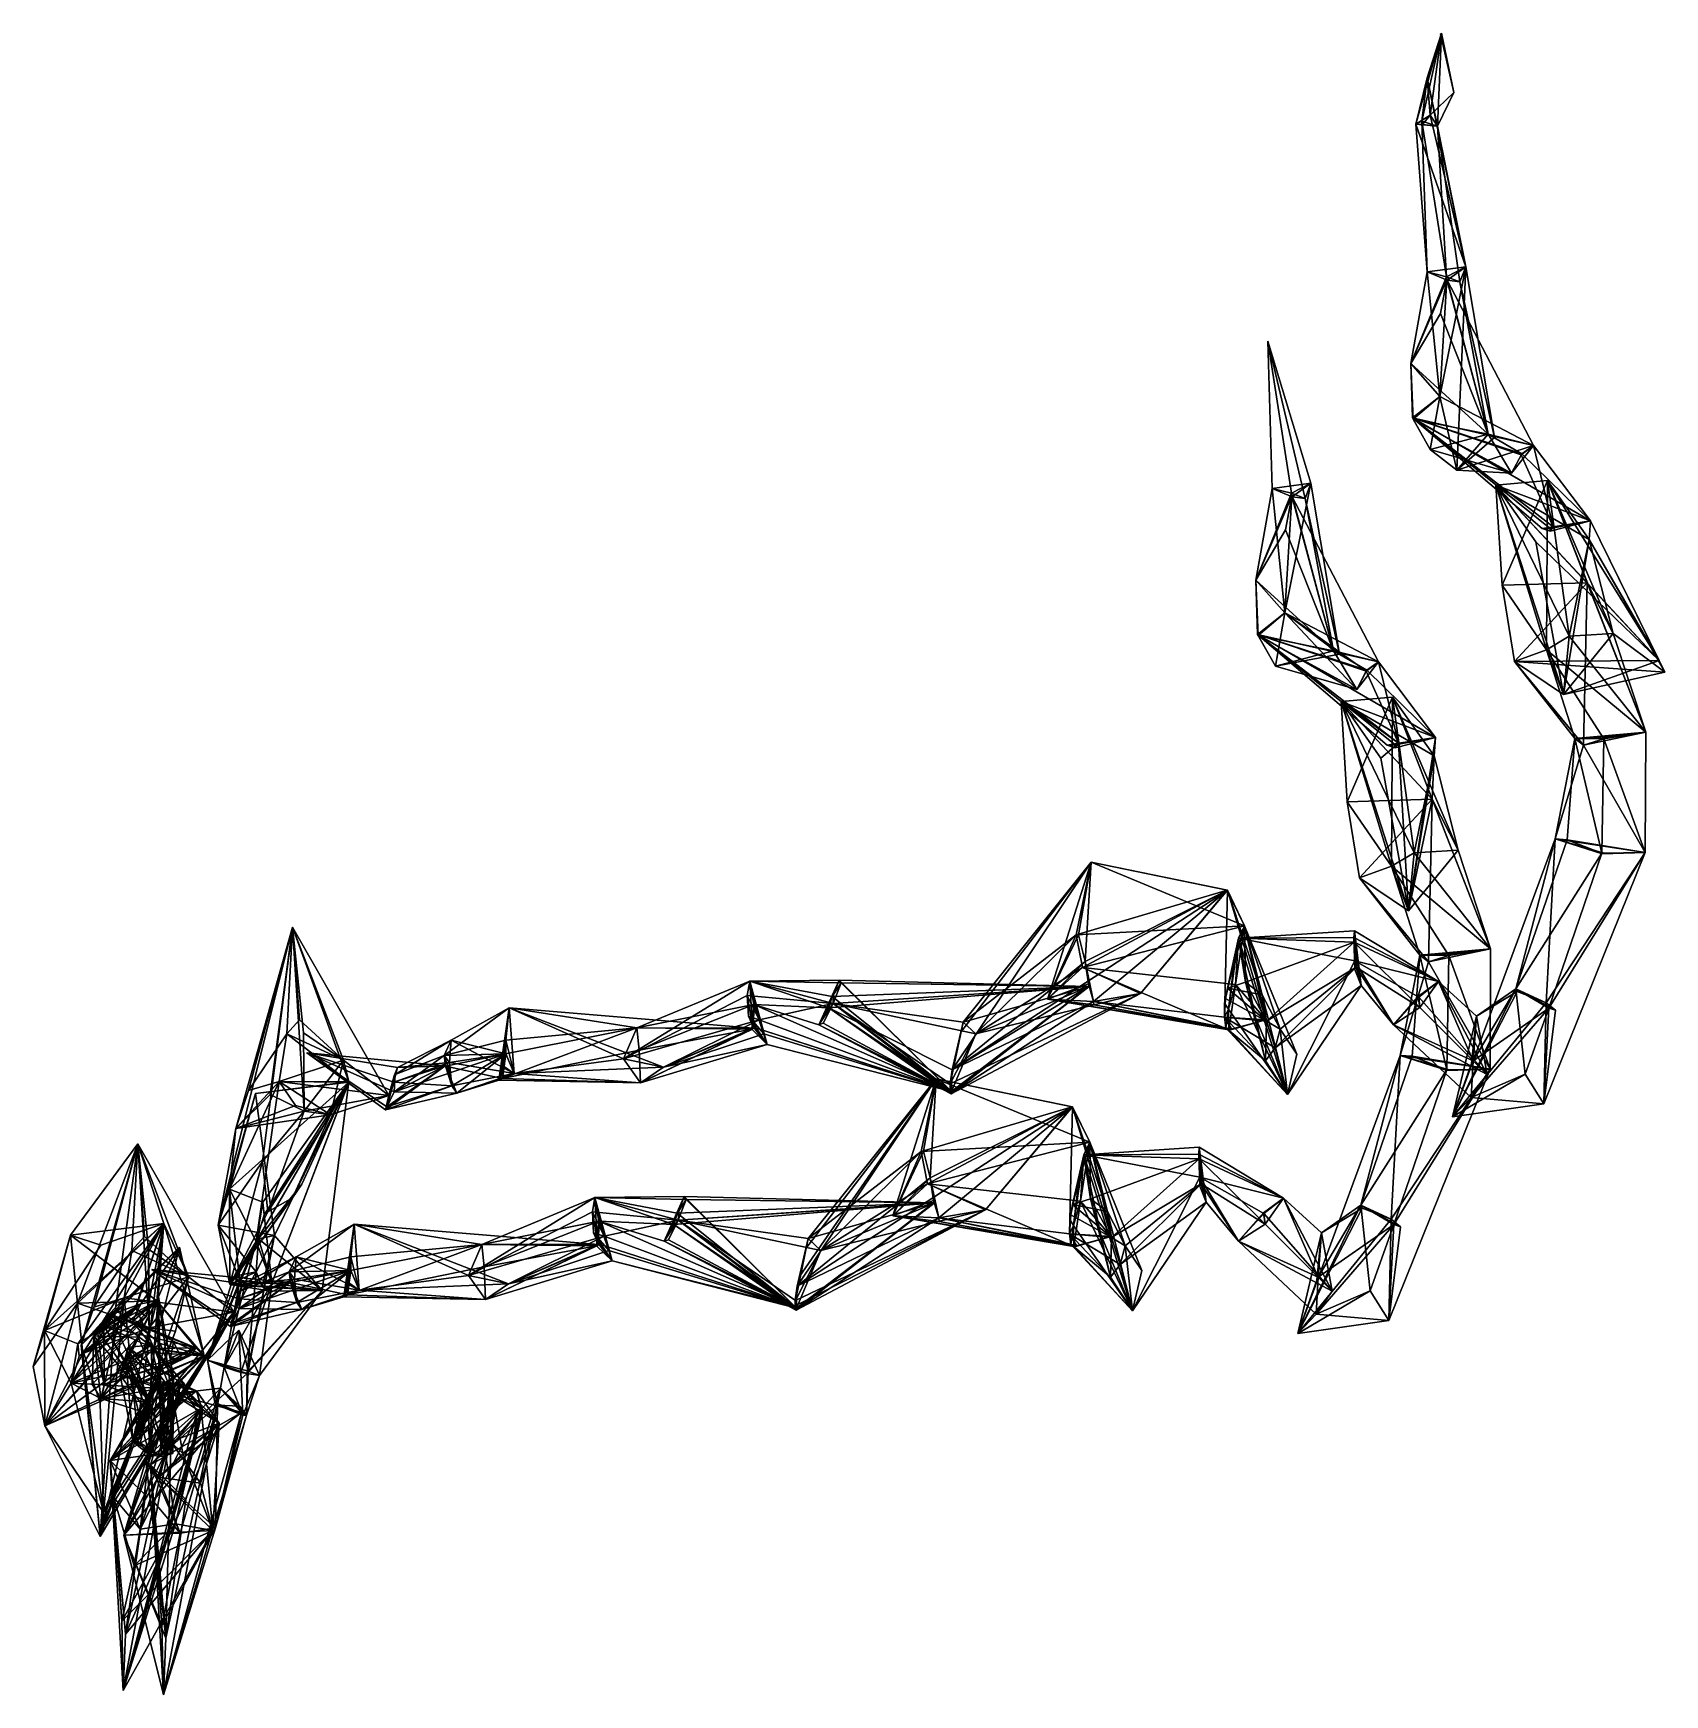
# Model space of a CAD drawing. Extents: x -14400 to 182464, y -26736 to 173792.
import ezdxf

# ---------------------------------------------------------------- set-up
doc = ezdxf.new("R2010")
doc.units = 0

msp = doc.modelspace()

# ---------------------------------------------------------------- linework, layer by layer
for points in [[(155520, 173792, 8336), (153136, 163168, 7632), (152416, 162816, 8208)], [(155520, 173792, 8336), (152416, 162816, 8208), (153808, 168416, 8480)], [(155520, 173792, 8336), (155040, 162592, 8784), (153136, 163168, 7632)], [(155520, 173792, 8336), (153808, 168416, 8480), (154176, 163888, 12128)], [(155520, 173792, 8336), (154176, 163888, 12128), (157024, 166624, 12128)], [(155520, 173792, 8336), (157024, 166624, 12128), (155040, 162592, 8784)], [(155408, 173712, 8400), (155520, 173792, 8336), (157024, 166624, 12128)], [(153808, 168416, 8480), (153136, 163168, 7632), (152416, 162816, 8208)], [(153808, 168416, 8480), (152416, 162816, 8208), (154176, 163888, 12128)], [(153808, 168416, 8480), (152416, 162816, 8208), (154176, 163888, 12128)], [(153808, 168416, 8480), (155040, 162592, 8784), (153136, 163168, 7632)], [(153808, 168416, 8480), (154176, 163888, 12128), (158464, 145600, 21520)], [(153808, 168416, 8480), (158464, 145600, 21520), (155040, 162592, 8784)], [(157024, 166624, 12128), (154176, 163888, 12128), (155040, 162592, 8784)], [(154176, 163888, 12128), (152416, 162816, 8208), (158464, 145600, 21520)], [(154176, 163888, 12128), (152416, 162816, 8208), (153248, 162768, 8480)], [(153136, 163168, 7632), (153792, 144976, 10688), (152416, 162816, 8208)], [(155040, 162592, 8784), (152416, 162816, 8208), (153136, 163168, 7632)], [(158464, 145600, 21520), (152416, 162816, 8208), (153792, 144976, 10688)], [(155040, 162592, 8784), (153248, 162768, 8480), (152416, 162816, 8208)], [(155040, 162592, 8784), (156112, 144400, 9856), (153136, 163168, 7632)], [(153136, 163168, 7632), (156112, 144400, 9856), (153792, 144976, 10688)], [(155040, 162592, 8784), (154176, 163888, 12128), (153248, 162768, 8480)], [(158464, 145600, 21520), (157744, 143792, 10896), (155040, 162592, 8784)], [(155040, 162592, 8784), (157744, 143792, 10896), (156112, 144400, 9856)], [(156112, 144400, 9856), (151824, 133920, 10592), (153792, 144976, 10688)], [(153792, 144976, 10688), (151824, 133920, 10592), (155328, 129952, 22624)], [(156112, 144400, 9856), (161168, 125392, 9872), (151824, 133920, 10592)], [(158464, 145600, 21520), (156112, 144400, 9856), (153792, 144976, 10688)], [(158464, 145600, 21520), (153792, 144976, 10688), (155328, 129952, 22624)], [(158464, 145600, 21520), (153792, 144976, 10688), (156192, 143984, 10896)], [(156112, 144400, 9856), (156192, 143984, 10896), (153792, 144976, 10688)], [(158464, 145600, 21520), (155328, 129952, 22624), (157360, 121040, 23040)], [(158464, 145600, 21520), (157744, 143792, 10896), (156112, 144400, 9856)], [(157744, 143792, 10896), (161168, 125392, 9872), (156112, 144400, 9856)], [(156112, 144400, 9856), (157744, 143792, 10896), (156192, 143984, 10896)], [(158464, 145600, 21520), (156192, 143984, 10896), (157744, 143792, 10896)], [(158464, 145600, 21520), (157360, 121040, 23040), (161920, 124992, 11120)], [(158464, 145600, 21520), (161920, 124992, 11120), (157744, 143792, 10896)], [(156160, 144064, 10944), (155408, 139968, 10128), (151824, 133920, 10592)], [(156160, 144064, 10944), (151824, 133920, 10592), (155328, 129952, 22624)], [(166608, 124048, 15296), (156160, 144064, 10944), (155328, 129952, 22624)], [(156160, 144064, 10944), (161168, 125392, 9872), (155408, 139968, 10128)], [(166608, 124048, 15296), (161168, 125392, 9872), (156160, 144064, 10944)], [(161920, 124992, 11120), (161168, 125392, 9872), (157744, 143792, 10896)], [(161168, 125392, 9872), (151824, 133920, 10592), (155408, 139968, 10128)], [(134560, 136640, 4464), (139760, 119472, 17488), (139056, 117648, 6880)], [(134560, 136640, 4464), (139056, 117648, 6880), (137408, 118272, 5840)], [(134560, 136640, 4464), (137408, 118272, 5840), (135088, 118848, 6656)], [(134560, 136640, 4464), (135088, 118848, 6656), (139760, 119472, 17488)], [(155328, 129952, 22624), (151824, 133920, 10592), (152016, 127376, 11488)], [(152096, 127232, 11488), (152016, 127376, 11488), (151824, 133920, 10592)], [(152096, 127232, 11488), (151824, 133920, 10592), (161168, 125392, 9872)], [(155328, 129952, 22624), (151824, 133920, 10592), (152096, 127232, 11488)], [(161168, 125392, 9872), (152096, 127232, 11488), (151824, 133920, 10592)], [(155328, 129952, 22624), (152016, 127376, 11488), (154176, 123552, 16464)], [(155328, 129952, 22624), (152096, 127232, 11488), (154176, 123552, 16464)], [(155328, 129952, 22624), (154176, 123552, 16464), (157360, 121040, 23040)], [(155328, 129952, 22624), (154176, 123552, 16464), (157360, 121040, 23040)], [(166608, 124048, 15296), (155328, 129952, 22624), (157360, 121040, 23040)], [(152016, 127376, 11488), (166608, 124048, 15296), (165232, 123040, 14720)], [(152016, 127376, 11488), (165232, 123040, 14720), (173488, 114928, 16016)], [(152016, 127376, 11488), (173488, 114928, 16016), (168640, 114032, 14944)], [(152016, 127376, 11488), (168640, 114032, 14944), (167664, 114000, 16064)], [(152016, 127376, 11488), (167664, 114000, 16064), (169008, 114224, 17920)], [(152016, 127376, 11488), (169008, 114224, 17920), (165120, 122928, 15568)], [(152016, 127376, 11488), (165120, 122928, 15568), (166608, 124048, 15296)], [(154176, 123552, 16464), (152016, 127376, 11488), (152096, 127232, 11488)], [(163984, 120704, 15056), (154176, 123552, 16464), (152096, 127232, 11488)], [(163984, 120704, 15056), (152096, 127232, 11488), (161168, 125392, 9872)], [(161168, 125392, 9872), (154176, 123552, 16464), (152096, 127232, 11488)], [(157360, 121040, 23040), (154176, 123552, 16464), (161168, 125392, 9872)], [(161920, 124992, 11120), (157360, 121040, 23040), (161168, 125392, 9872)], [(166608, 124048, 15296), (165232, 123040, 14720), (161168, 125392, 9872)], [(163984, 120704, 15056), (161168, 125392, 9872), (165232, 123040, 14720)], [(157360, 121040, 23040), (154176, 123552, 16464), (163984, 120704, 15056)], [(166608, 124048, 15296), (157360, 121040, 23040), (163984, 120704, 15056)], [(166608, 124048, 15296), (163984, 120704, 15056), (165232, 123040, 14720)], [(166608, 124048, 15296), (165120, 122928, 15568), (169008, 114224, 17920)], [(166608, 124048, 15296), (173488, 114928, 16016), (165232, 123040, 14720)], [(166608, 124048, 15296), (169008, 114224, 17920), (173488, 114928, 16016)], [(137408, 118272, 5840), (133120, 107792, 6576), (135088, 118848, 6656)], [(135088, 118848, 6656), (133120, 107792, 6576), (136640, 103824, 18608)], [(139760, 119472, 17488), (137408, 118272, 5840), (135088, 118848, 6656)], [(139760, 119472, 17488), (135088, 118848, 6656), (136640, 103824, 18608)], [(139760, 119472, 17488), (135088, 118848, 6656), (137488, 117856, 6880)], [(137408, 118272, 5840), (137488, 117856, 6880), (135088, 118848, 6656)], [(139760, 119472, 17488), (136640, 103824, 18608), (143232, 98864, 7088)], [(139760, 119472, 17488), (139056, 117648, 6880), (137408, 118272, 5840)], [(139760, 119472, 17488), (137488, 117856, 6880), (139056, 117648, 6880)], [(139760, 119472, 17488), (143232, 98864, 7088), (139056, 117648, 6880)], [(173328, 112704, 15376), (162096, 119248, 9488), (168320, 119808, 18208)], [(168320, 119808, 18208), (162096, 119248, 9488), (173104, 107472, 32512)], [(173328, 112704, 15376), (170912, 101008, 10192), (162096, 119248, 9488)], [(173104, 107472, 32512), (162096, 119248, 9488), (162832, 107184, 9888)], [(162096, 119248, 9488), (170912, 101008, 10192), (168192, 99376, 8000)], [(162096, 119248, 9488), (168192, 99376, 8000), (162832, 107184, 9888)], [(162096, 119248, 9488), (181792, 98080, 48112), (173488, 114928, 16016)], [(162096, 119248, 9488), (173488, 114928, 16016), (173328, 112704, 15376)], [(162096, 119248, 9488), (173328, 112704, 15376), (170240, 93984, 16752)], [(162096, 119248, 9488), (170240, 93984, 16752), (166896, 112416, 18720)], [(162096, 119248, 9488), (166896, 112416, 18720), (181792, 98080, 48112)], [(168320, 119808, 18208), (168192, 99376, 8000), (162832, 107184, 9888)], [(168320, 119808, 18208), (162832, 107184, 9888), (173104, 107472, 32512)], [(168320, 119808, 18208), (170912, 101008, 10192), (168192, 99376, 8000)], [(168320, 119808, 18208), (173104, 107472, 32512), (176240, 101344, 18768)], [(168320, 119808, 18208), (176240, 101344, 18768), (180160, 89424, 10752)], [(168320, 119808, 18208), (180160, 89424, 10752), (170912, 101008, 10192)], [(181792, 98080, 48112), (173328, 112704, 15376), (168320, 119808, 18208)], [(181792, 98080, 48112), (168320, 119808, 18208), (173104, 107472, 32512)], [(137408, 118272, 5840), (142480, 99264, 5856), (133120, 107792, 6576)], [(137472, 117936, 6928), (136704, 113840, 6112), (133120, 107792, 6576)], [(137472, 117936, 6928), (133120, 107792, 6576), (136640, 103824, 18608)], [(137472, 117936, 6928), (136640, 103824, 18608), (147904, 97920, 11280)], [(137472, 117936, 6928), (142480, 99264, 5856), (136704, 113840, 6112)], [(139056, 117648, 6880), (142480, 99264, 5856), (137408, 118272, 5840)], [(139056, 117648, 6880), (137488, 117856, 6880), (137408, 118272, 5840)], [(137472, 117936, 6928), (147904, 97920, 11280), (142480, 99264, 5856)], [(143232, 98864, 7088), (142480, 99264, 5856), (139056, 117648, 6880)], [(173488, 114928, 16016), (168656, 113680, 16096), (168640, 114032, 14944)], [(169008, 114224, 17920), (168656, 113680, 16096), (173488, 114928, 16016)], [(173488, 114928, 16016), (182464, 96688, 48560), (173328, 112704, 15376)], [(181792, 98080, 48112), (182464, 96688, 48560), (173488, 114928, 16016)], [(142480, 99264, 5856), (133120, 107792, 6576), (136704, 113840, 6112)], [(181792, 98080, 48112), (166896, 112416, 18720), (170240, 93984, 16752)], [(169008, 114224, 17920), (167664, 114000, 16064), (168656, 113680, 16096)], [(168640, 114032, 14944), (168656, 113680, 16096), (167664, 114000, 16064)], [(173328, 112704, 15376), (182464, 96688, 48560), (170240, 93984, 16752)], [(173328, 112704, 15376), (176240, 101344, 18768), (170912, 101008, 10192)], [(181792, 98080, 48112), (182464, 96688, 48560), (173328, 112704, 15376)], [(182464, 96688, 48560), (176240, 101344, 18768), (173328, 112704, 15376)], [(136640, 103824, 18608), (133120, 107792, 6576), (133312, 101232, 7472)], [(142480, 99264, 5856), (133392, 101104, 7456), (133120, 107792, 6576)], [(133120, 107792, 6576), (133392, 101104, 7456), (133312, 101232, 7472)], [(136640, 103824, 18608), (133120, 107792, 6576), (133392, 101104, 7456)], [(142480, 99264, 5856), (133392, 101104, 7456), (133120, 107792, 6576)], [(173104, 107472, 32512), (162832, 107184, 9888), (164320, 97984, 10864)], [(173104, 107472, 32512), (162832, 107184, 9888), (164320, 97984, 10864)], [(162832, 107184, 9888), (168192, 99376, 8000), (164320, 97984, 10864)], [(164320, 97984, 10864), (162832, 107184, 9888), (168192, 99376, 8000)], [(173104, 107472, 32512), (164320, 97984, 10864), (172672, 87856, 17600)], [(181792, 98080, 48112), (173104, 107472, 32512), (164320, 97984, 10864)], [(173104, 107472, 32512), (172672, 87856, 17600), (180160, 89424, 10752)], [(173104, 107472, 32512), (180160, 89424, 10752), (176240, 101344, 18768)], [(136640, 103824, 18608), (133312, 101232, 7472), (135488, 97424, 12432)], [(136640, 103824, 18608), (133392, 101104, 7456), (135488, 97424, 12432)], [(136640, 103824, 18608), (135488, 97424, 12432), (145296, 94576, 11040)], [(143232, 98864, 7088), (136640, 103824, 18608), (135488, 97424, 12432)], [(136640, 103824, 18608), (145296, 94576, 11040), (146416, 96784, 11536)], [(136640, 103824, 18608), (146416, 96784, 11536), (147904, 97920, 11280)], [(133312, 101232, 7472), (147904, 97920, 11280), (146528, 96912, 10688)], [(133312, 101232, 7472), (146528, 96912, 10688), (154800, 88800, 11984)], [(133312, 101232, 7472), (154800, 88800, 11984), (149952, 87904, 10928)], [(133312, 101232, 7472), (149952, 87904, 10928), (148960, 87856, 12032)], [(133312, 101232, 7472), (148960, 87856, 12032), (150320, 88096, 13888)], [(133312, 101232, 7472), (150320, 88096, 13888), (146416, 96784, 11536)], [(133312, 101232, 7472), (146416, 96784, 11536), (147904, 97920, 11280)], [(135488, 97424, 12432), (133312, 101232, 7472), (133392, 101104, 7456)], [(142480, 99264, 5856), (145296, 94576, 11040), (133392, 101104, 7456)], [(135488, 97424, 12432), (133392, 101104, 7456), (145296, 94576, 11040)], [(135488, 97424, 12432), (133392, 101104, 7456), (142480, 99264, 5856)], [(180160, 89424, 10752), (168192, 99376, 8000), (170912, 101008, 10192)], [(170240, 93984, 16752), (168192, 99376, 8000), (170912, 101008, 10192)], [(182464, 96688, 48560), (170240, 93984, 16752), (176240, 101344, 18768)], [(170240, 93984, 16752), (170912, 101008, 10192), (176240, 101344, 18768)], [(143232, 98864, 7088), (135488, 97424, 12432), (142480, 99264, 5856)], [(147904, 97920, 11280), (146528, 96912, 10688), (142480, 99264, 5856)], [(142480, 99264, 5856), (146528, 96912, 10688), (145296, 94576, 11040)], [(164320, 97984, 10864), (168192, 99376, 8000), (171616, 88672, 9552)], [(164320, 97984, 10864), (168192, 99376, 8000), (170240, 93984, 16752)], [(180160, 89424, 10752), (175104, 88640, 7984), (168192, 99376, 8000)], [(168192, 99376, 8000), (175104, 88640, 7984), (171616, 88672, 9552)], [(147904, 97920, 11280), (146416, 96784, 11536), (145296, 94576, 11040)], [(147904, 97920, 11280), (145296, 94576, 11040), (146528, 96912, 10688)], [(147904, 97920, 11280), (146416, 96784, 11536), (150320, 88096, 13888)], [(147904, 97920, 11280), (154800, 88800, 11984), (146528, 96912, 10688)], [(147904, 97920, 11280), (150320, 88096, 13888), (154800, 88800, 11984)], [(181792, 98080, 48112), (164320, 97984, 10864), (182464, 96688, 48560)], [(164320, 97984, 10864), (171616, 88672, 9552), (172672, 87856, 17600)], [(182464, 96688, 48560), (164320, 97984, 10864), (170240, 93984, 16752)], [(181792, 98080, 48112), (170240, 93984, 16752), (182464, 96688, 48560)], [(149632, 93680, 14192), (154640, 86576, 11344), (143408, 93120, 5472)], [(149632, 93680, 14192), (143408, 93120, 5472), (154416, 81344, 28496)], [(154416, 81344, 28496), (143408, 93120, 5472), (144128, 81040, 5872)], [(154640, 86576, 11344), (152208, 74880, 6160), (143408, 93120, 5472)], [(143408, 93120, 5472), (152208, 74880, 6160), (149504, 73248, 3984)], [(143408, 93120, 5472), (149504, 73248, 3984), (144128, 81040, 5872)], [(154800, 88800, 11984), (143408, 93120, 5472), (150320, 88096, 13888)], [(154800, 88800, 11984), (154640, 86576, 11344), (143408, 93120, 5472)], [(143408, 93120, 5472), (154640, 86576, 11344), (151552, 67856, 12720)], [(143408, 93120, 5472), (151552, 67856, 12720), (148208, 86288, 14704)], [(143408, 93120, 5472), (148208, 86288, 14704), (150320, 88096, 13888)], [(149632, 93680, 14192), (149504, 73248, 3984), (144128, 81040, 5872)], [(149632, 93680, 14192), (144128, 81040, 5872), (154416, 81344, 28496)], [(149632, 93680, 14192), (152208, 74880, 6160), (149504, 73248, 3984)], [(149632, 93680, 14192), (154416, 81344, 28496), (157552, 75216, 14736)], [(149632, 93680, 14192), (157552, 75216, 14736), (161456, 63280, 6720)], [(149632, 93680, 14192), (161456, 63280, 6720), (152208, 74880, 6160)], [(149632, 93680, 14192), (154416, 81344, 28496), (154640, 86576, 11344)], [(150320, 88096, 13888), (149952, 87536, 12080), (154800, 88800, 11984)], [(154800, 88800, 11984), (149952, 87536, 12080), (149952, 87904, 10928)], [(154800, 88800, 11984), (150320, 88096, 13888), (151552, 67856, 12720)], [(154800, 88800, 11984), (151552, 67856, 12720), (154640, 86576, 11344)], [(172672, 87856, 17600), (171616, 88672, 9552), (169248, 76560, 16960)], [(169248, 76560, 16960), (171616, 88672, 9552), (170672, 76448, 10080)], [(171616, 88672, 9552), (174864, 74816, 7216), (170672, 76448, 10080)], [(180160, 89424, 10752), (175600, 88864, 8848), (171616, 88672, 9552)], [(180160, 89424, 10752), (171616, 88672, 9552), (172672, 87856, 17600)], [(175104, 88640, 7984), (171616, 88672, 9552), (175600, 88864, 8848)], [(175104, 88640, 7984), (174864, 74816, 7216), (171616, 88672, 9552)], [(172672, 87856, 17600), (171616, 88672, 9552), (175104, 88640, 7984)], [(180160, 89424, 10752), (172672, 87856, 17600), (180112, 74896, 8096)], [(172672, 87856, 17600), (175104, 88640, 7984), (180160, 89424, 10752)], [(180112, 74896, 8096), (174864, 74816, 7216), (175104, 88640, 7984)], [(180160, 89424, 10752), (180112, 74896, 8096), (175104, 88640, 7984)], [(180160, 89424, 10752), (175104, 88640, 7984), (175600, 88864, 8848)], [(150320, 88096, 13888), (148208, 86288, 14704), (151552, 67856, 12720)], [(150320, 88096, 13888), (148960, 87856, 12032), (149952, 87536, 12080)], [(149952, 87904, 10928), (149952, 87536, 12080), (148960, 87856, 12032)], [(154640, 86576, 11344), (157552, 75216, 14736), (152208, 74880, 6160)], [(154416, 81344, 28496), (157552, 75216, 14736), (154640, 86576, 11344)], [(180112, 74896, 8096), (172672, 87856, 17600), (169248, 76560, 16960)], [(154416, 81344, 28496), (144128, 81040, 5872), (145632, 71840, 6832)], [(154416, 81344, 28496), (144128, 81040, 5872), (145632, 71840, 6832)], [(144128, 81040, 5872), (149504, 73248, 3984), (145632, 71840, 6832)], [(144128, 81040, 5872), (149504, 73248, 3984), (145632, 71840, 6832)], [(154416, 81344, 28496), (145632, 71840, 6832), (153968, 61728, 13584)], [(154416, 81344, 28496), (145632, 71840, 6832), (151552, 67856, 12720)], [(154416, 81344, 28496), (151552, 67856, 12720), (157552, 75216, 14736)], [(154416, 81344, 28496), (153968, 61728, 13584), (161456, 63280, 6720)], [(154416, 81344, 28496), (161456, 63280, 6720), (157552, 75216, 14736)], [(169248, 76560, 16960), (164496, 58464, 9616), (156864, 43008, 20448)], [(169248, 76560, 16960), (156864, 43008, 20448), (168144, 56784, 18624)], [(170672, 76448, 10080), (164496, 58464, 9616), (169248, 76560, 16960)], [(174864, 74816, 7216), (164496, 58464, 9616), (170672, 76448, 10080)], [(180112, 74896, 8096), (169248, 76560, 16960), (168144, 56784, 18624)], [(180112, 74896, 8096), (170672, 76448, 10080), (169248, 76560, 16960)], [(180112, 74896, 8096), (169248, 76560, 16960), (175152, 74832, 10560)], [(169248, 76560, 16960), (170672, 76448, 10080), (174896, 74752, 7824)], [(169248, 76560, 16960), (174896, 74752, 7824), (175152, 74832, 10560)], [(180112, 74896, 8096), (174864, 74816, 7216), (170672, 76448, 10080)], [(170672, 76448, 10080), (174864, 74816, 7216), (174896, 74752, 7824)], [(161456, 63280, 6720), (149504, 73248, 3984), (152208, 74880, 6160)], [(151552, 67856, 12720), (149504, 73248, 3984), (152208, 74880, 6160)], [(151552, 67856, 12720), (152208, 74880, 6160), (157552, 75216, 14736)], [(168480, 56144, 7376), (164496, 58464, 9616), (174864, 74816, 7216)], [(180112, 74896, 8096), (167872, 44592, 17376), (168480, 56144, 7376)], [(180112, 74896, 8096), (168144, 56784, 18624), (167872, 44592, 17376)], [(180112, 74896, 8096), (168480, 56144, 7376), (174864, 74816, 7216)], [(180112, 74896, 8096), (174896, 74752, 7824), (174864, 74816, 7216)], [(180112, 74896, 8096), (175152, 74832, 10560), (174896, 74752, 7824)], [(113248, 73744, 19040), (112512, 61760, 11392), (96496, 48704, 10128)], [(113248, 73744, 19040), (96496, 48704, 10128), (97536, 53248, 13936)], [(113248, 73744, 19040), (97536, 53248, 13936), (97792, 54448, 18160)], [(113248, 73744, 19040), (97792, 54448, 18160), (111440, 64992, 20048)], [(113248, 73744, 19040), (111728, 64992, 14512), (108000, 57200, 17088)], [(113248, 73744, 19040), (108000, 57200, 17088), (111440, 64992, 20048)], [(113248, 73744, 19040), (111440, 64992, 20048), (129680, 70352, 10672)], [(131760, 66080, 17440), (113248, 73744, 19040), (111440, 64992, 20048)], [(113248, 73744, 19040), (112512, 61760, 11392), (111728, 64992, 14512)], [(113248, 73744, 19040), (129696, 70352, 10624), (112512, 61760, 11392)], [(129696, 70352, 10624), (112512, 61760, 11392), (113248, 73744, 19040)], [(113248, 73744, 19040), (129680, 70352, 10672), (129696, 70352, 10624)], [(131760, 66080, 17440), (129680, 70352, 10672), (113248, 73744, 19040)], [(129696, 70352, 10624), (113248, 73744, 19040), (129680, 70352, 10672)], [(145632, 71840, 6832), (149504, 73248, 3984), (152912, 62544, 5520)], [(145632, 71840, 6832), (149504, 73248, 3984), (151552, 67856, 12720)], [(161456, 63280, 6720), (156416, 62496, 3968), (149504, 73248, 3984)], [(149504, 73248, 3984), (156416, 62496, 3968), (152912, 62544, 5520)], [(129696, 70352, 10624), (113552, 56944, 9760), (96496, 48704, 10128)], [(129696, 70352, 10624), (96496, 48704, 10128), (112512, 61760, 11392)], [(111440, 64992, 20048), (112208, 61056, 19600), (129680, 70352, 10672)], [(129680, 70352, 10672), (112208, 61056, 19600), (119200, 57904, 12624)], [(129696, 70352, 10624), (113552, 56944, 9760), (112512, 61760, 11392)], [(129696, 70352, 10624), (119200, 57904, 12624), (113552, 56944, 9760)], [(129328, 55024, 9904), (113552, 56944, 9760), (129696, 70352, 10624)], [(129680, 70352, 10672), (119200, 57904, 12624), (129696, 70352, 10624)], [(134336, 54704, 10944), (129328, 55024, 9904), (129696, 70352, 10624)], [(131760, 66080, 17440), (129696, 70352, 10624), (129680, 70352, 10672)], [(134336, 54704, 10944), (129696, 70352, 10624), (133904, 57728, 11424)], [(131760, 66080, 17440), (133904, 57728, 11424), (129696, 70352, 10624)], [(145632, 71840, 6832), (152912, 62544, 5520), (153968, 61728, 13584)], [(16896, 65888, 17728), (10064, 41600, 2928), (7920, 29952, 2128)], [(16896, 65888, 17728), (7920, 29952, 2128), (13280, 37632, 14576)], [(16896, 65888, 17728), (11584, 46176, 2832), (10064, 41600, 2928)], [(16896, 65888, 17728), (11584, 46176, 2832), (10064, 41600, 2928)], [(16896, 65888, 17728), (10064, 41600, 2928), (14192, 45728, 15056)], [(16896, 65888, 17728), (16208, 53024, 2480), (11584, 46176, 2832)], [(16896, 65888, 17728), (16208, 53024, 2480), (11584, 46176, 2832)], [(16896, 65888, 17728), (13280, 37632, 14576), (18304, 43696, 14832)], [(16896, 65888, 17728), (14192, 45728, 15056), (18304, 43696, 14832)], [(16896, 65888, 17728), (23696, 47248, -800), (16208, 53024, 2480)], [(16896, 65888, 17728), (17744, 54704, 5216), (16208, 53024, 2480)], [(16896, 65888, 17728), (18304, 43696, 14832), (18208, 53168, 15520)], [(16896, 65888, 17728), (18208, 53168, 15520), (23040, 49840, 5568)], [(16896, 65888, 17728), (23040, 49840, 5568), (23696, 47248, -800)], [(16896, 65888, 17728), (18304, 43696, 14832), (28512, 45584, 9536)], [(16896, 65888, 17728), (28512, 45584, 9536), (23040, 49840, 5568)], [(16896, 65888, 17728), (23040, 49840, 5568), (17744, 54704, 5216)], [(111440, 64992, 20048), (97792, 54448, 18160), (99328, 53024, 18128)], [(111440, 64992, 20048), (99328, 53024, 18128), (112208, 61056, 19600)], [(111440, 64992, 20048), (108000, 57200, 17088), (112208, 61056, 19600)], [(112512, 61760, 11392), (108000, 57200, 17088), (111728, 64992, 14512)], [(131760, 66080, 17440), (111440, 64992, 20048), (112208, 61056, 19600)], [(131760, 66080, 17440), (112208, 61056, 19600), (130672, 58976, 16512)], [(129712, 58544, 10976), (129360, 56752, 11024), (131040, 64560, 17696)], [(131040, 64560, 17696), (129360, 56752, 11024), (130608, 62480, 16400)], [(131760, 66080, 17440), (131872, 59264, 12080), (129712, 58544, 10976)], [(131760, 66080, 17440), (129712, 58544, 10976), (131040, 64560, 17696)], [(131040, 64560, 17696), (130608, 62480, 16400), (129808, 56016, 15136)], [(131040, 64560, 17696), (129808, 56016, 15136), (130672, 58976, 16512)], [(134336, 54704, 10944), (131760, 66080, 17440), (130672, 58976, 16512)], [(131040, 64560, 17696), (130672, 58976, 16512), (136944, 45712, 16432)], [(131760, 66080, 17440), (131040, 64560, 17696), (136944, 45712, 16432)], [(145008, 65472, 12144), (144944, 64640, 10080), (131040, 64560, 17696)], [(145008, 65472, 12144), (131040, 64560, 17696), (145056, 61856, 13216)], [(144992, 64080, 9120), (131040, 64560, 17696), (144944, 64640, 10080)], [(144992, 64080, 9120), (131872, 59264, 12080), (131040, 64560, 17696)], [(131872, 59264, 12080), (133072, 55008, 15040), (131040, 64560, 17696)], [(131040, 64560, 17696), (133072, 55008, 15040), (136944, 45712, 16432)], [(131040, 64560, 17696), (136944, 45712, 16432), (145056, 61856, 13216)], [(134336, 54704, 10944), (133904, 57728, 11424), (131760, 66080, 17440)], [(131760, 66080, 17440), (138064, 50592, 14080), (136048, 53584, 10960)], [(131760, 66080, 17440), (136048, 53584, 10960), (133904, 57728, 11424)], [(131760, 66080, 17440), (133904, 57728, 11424), (131872, 59264, 12080)], [(131760, 66080, 17440), (136944, 45712, 16432), (138064, 50592, 14080)], [(145008, 65472, 12144), (144992, 64080, 9120), (144944, 64640, 10080)], [(155152, 59344, 10752), (144944, 64640, 10080), (145008, 65472, 12144)], [(144944, 64640, 10080), (145056, 61856, 13216), (145008, 65472, 12144)], [(155152, 59344, 10752), (144992, 64080, 9120), (144944, 64640, 10080)], [(144992, 64080, 9120), (145056, 60784, 10160), (144944, 64640, 10080)], [(144944, 64640, 10080), (145056, 60784, 10160), (145056, 61856, 13216)], [(145008, 65472, 12144), (145824, 58848, 10592), (144992, 64080, 9120)], [(145008, 65472, 12144), (145056, 61856, 13216), (145824, 58848, 10592)], [(155152, 59344, 10752), (145008, 65472, 12144), (145056, 61856, 13216)], [(130608, 62480, 16400), (129360, 56752, 11024), (129808, 56016, 15136)], [(144992, 64080, 9120), (134416, 54560, 10096), (131872, 59264, 12080)], [(144992, 64080, 9120), (145216, 61072, 8944), (134416, 54560, 10096)], [(145824, 58848, 10592), (145216, 61072, 8944), (144992, 64080, 9120)], [(155152, 59344, 10752), (152928, 56192, 8800), (144992, 64080, 9120)], [(152928, 56192, 8800), (145216, 61072, 8944), (144992, 64080, 9120)], [(144992, 64080, 9120), (145216, 61072, 8944), (145056, 60784, 10160)], [(153968, 61728, 13584), (152912, 62544, 5520), (150544, 50432, 12928)], [(150544, 50432, 12928), (152912, 62544, 5520), (151984, 50320, 6048)], [(152912, 62544, 5520), (156160, 48688, 3200), (151984, 50320, 6048)], [(161456, 63280, 6720), (156912, 62736, 4816), (152912, 62544, 5520)], [(161456, 63280, 6720), (152912, 62544, 5520), (153968, 61728, 13584)], [(156416, 62496, 3968), (152912, 62544, 5520), (156912, 62736, 4816)], [(156416, 62496, 3968), (156160, 48688, 3200), (152912, 62544, 5520)], [(153968, 61728, 13584), (152912, 62544, 5520), (156416, 62496, 3968)], [(161456, 63280, 6720), (153968, 61728, 13584), (161408, 48768, 4080)], [(153968, 61728, 13584), (156416, 62496, 3968), (161456, 63280, 6720)], [(161408, 48768, 4080), (156160, 48688, 3200), (156416, 62496, 3968)], [(161456, 63280, 6720), (161408, 48768, 4080), (156416, 62496, 3968)], [(161456, 63280, 6720), (156416, 62496, 3968), (156912, 62736, 4816)], [(112208, 61056, 19600), (99328, 53024, 18128), (119200, 57904, 12624)], [(112512, 61760, 11392), (112928, 59072, 10656), (108000, 57200, 17088)], [(129856, 53504, 14224), (112208, 61056, 19600), (108000, 57200, 17088)], [(130672, 58976, 16512), (112208, 61056, 19600), (129856, 53504, 14224)], [(113552, 56944, 9760), (112928, 59072, 10656), (112512, 61760, 11392)], [(145216, 61072, 8944), (136048, 53584, 10960), (134416, 54560, 10096)], [(145824, 58848, 10592), (135456, 51328, 12048), (145216, 61072, 8944)], [(145216, 61072, 8944), (135456, 51328, 12048), (136048, 53584, 10960)], [(145824, 58848, 10592), (145056, 61856, 13216), (136944, 45712, 16432)], [(155152, 59344, 10752), (145056, 61856, 13216), (152784, 57472, 12032)], [(152784, 57472, 12032), (145056, 61856, 13216), (149728, 54128, 10496)], [(149728, 54128, 10496), (145056, 61856, 13216), (145824, 58848, 10592)], [(145056, 60784, 10160), (145824, 58848, 10592), (145056, 61856, 13216)], [(145216, 61072, 8944), (145824, 58848, 10592), (145056, 60784, 10160)], [(152928, 56192, 8800), (149728, 54128, 10496), (145216, 61072, 8944)], [(149728, 54128, 10496), (145824, 58848, 10592), (145216, 61072, 8944)], [(161408, 48768, 4080), (153968, 61728, 13584), (150544, 50432, 12928)], [(72048, 59392, 10944), (58432, 53744, 10560), (56832, 50000, 19104)], [(72048, 59392, 10944), (56832, 50000, 19104), (71760, 57664, 13984)], [(72048, 59392, 10944), (72544, 56560, 9840), (58432, 53744, 10560)], [(72048, 59392, 10944), (71760, 57664, 13984), (73184, 54736, 19968)], [(72048, 59392, 10944), (72352, 54272, 12048), (71760, 57664, 13984)], [(72048, 59392, 10944), (71760, 57664, 13984), (82128, 56688, 20784)], [(82832, 59520, 13088), (82016, 57520, 10848), (72048, 59392, 10944)], [(82832, 59520, 13088), (72048, 59392, 10944), (83072, 59184, 16608)], [(72048, 59392, 10944), (73184, 54736, 19968), (73744, 53024, 17280)], [(72048, 59392, 10944), (73744, 53024, 17280), (74160, 51744, 13824)], [(72048, 59392, 10944), (74160, 51744, 13824), (72544, 56560, 9840)], [(83072, 59184, 16608), (72048, 59392, 10944), (82128, 56688, 20784)], [(82016, 57520, 10848), (81616, 56160, 9808), (72048, 59392, 10944)], [(72048, 59392, 10944), (81616, 56160, 9808), (72544, 56560, 9840)], [(72048, 59392, 10944), (72544, 56560, 9840), (72352, 54272, 12048)], [(80400, 54128, 10016), (82176, 57792, 18256), (82832, 59520, 13088)], [(80400, 54128, 10016), (82832, 59520, 13088), (82016, 57520, 10848)], [(112928, 58752, 10896), (96496, 48704, 10128), (81616, 56160, 9808)], [(112928, 58752, 10896), (81616, 56160, 9808), (82016, 57520, 10848)], [(82832, 59520, 13088), (96416, 46064, 11296), (82016, 57520, 10848)], [(112928, 58752, 10896), (82016, 57520, 10848), (82832, 59520, 13088)], [(83072, 59184, 16608), (82128, 56688, 20784), (96416, 46064, 11296)], [(83072, 59184, 16608), (82176, 57792, 18256), (82128, 56688, 20784)], [(83072, 59184, 16608), (82128, 56688, 20784), (113008, 58736, 10912)], [(113008, 58736, 10912), (82128, 56688, 20784), (97792, 54448, 18160)], [(83072, 59184, 16608), (82832, 59520, 13088), (82176, 57792, 18256)], [(82832, 59520, 13088), (83072, 59184, 16608), (96416, 46064, 11296)], [(112928, 58752, 10896), (82832, 59520, 13088), (83072, 59184, 16608)], [(112928, 58752, 10896), (83072, 59184, 16608), (113008, 58736, 10912)], [(112928, 58752, 10896), (113008, 58736, 10912), (96352, 45808, 10064)], [(112928, 58752, 10896), (96352, 45808, 10064), (96496, 48704, 10128)], [(113008, 58736, 10912), (96416, 46064, 11296), (96352, 45808, 10064)], [(113008, 58736, 10912), (99328, 53024, 18128), (96416, 46064, 11296)], [(113008, 58736, 10912), (97792, 54448, 18160), (99328, 53024, 18128)], [(113552, 56944, 9760), (108000, 57200, 17088), (112928, 59072, 10656)], [(129712, 58544, 10976), (129472, 57296, 10480), (129360, 56752, 11024)], [(134416, 54560, 10096), (129472, 57296, 10480), (129712, 58544, 10976)], [(133904, 57728, 11424), (129712, 58544, 10976), (131872, 59264, 12080)], [(133904, 57728, 11424), (134416, 54560, 10096), (129712, 58544, 10976)], [(136944, 45712, 16432), (130672, 58976, 16512), (129808, 56016, 15136)], [(134336, 54704, 10944), (130672, 58976, 16512), (129856, 53504, 14224)], [(134416, 54560, 10096), (134272, 49792, 13168), (131872, 59264, 12080)], [(131872, 59264, 12080), (134272, 49792, 13168), (133072, 55008, 15040)], [(145824, 58848, 10592), (136944, 45712, 16432), (135456, 51328, 12048)], [(152928, 56192, 8800), (152720, 57552, 10000), (155152, 59344, 10752)], [(155152, 59344, 10752), (152720, 57552, 10000), (152784, 57472, 12032)], [(155152, 59344, 10752), (152784, 57472, 12032), (152928, 56192, 8800)], [(161040, 48112, 18080), (155152, 59344, 10752), (152784, 57472, 12032)], [(159328, 49792, 8608), (152928, 56192, 8800), (155152, 59344, 10752)], [(161040, 48112, 18080), (159744, 55168, 12128), (155152, 59344, 10752)], [(159328, 49792, 8608), (155152, 59344, 10752), (159744, 55168, 12128)], [(165616, 48160, 11760), (156864, 43008, 20448), (164496, 58464, 9616)], [(168480, 56144, 7376), (159328, 49792, 8608), (164496, 58464, 9616)], [(164496, 58464, 9616), (159328, 49792, 8608), (159744, 55168, 12128)], [(164496, 58464, 9616), (159744, 55168, 12128), (164656, 58128, 14944)], [(169296, 55872, 9216), (168480, 56144, 7376), (164496, 58464, 9616)], [(169296, 55872, 9216), (164496, 58464, 9616), (168144, 56784, 18624)], [(168144, 56784, 18624), (164496, 58464, 9616), (164656, 58128, 14944)], [(168480, 56144, 7376), (165616, 48160, 11760), (164496, 58464, 9616)], [(42640, 52272, 12272), (35168, 50416, 11104), (43024, 56176, 16928)], [(43024, 56176, 16928), (35168, 50416, 11104), (36032, 52256, 15568)], [(43616, 48240, 18112), (43024, 56176, 16928), (36032, 52256, 15568)], [(43024, 56176, 16928), (42640, 52272, 12272), (41760, 47424, 13488)], [(43024, 56176, 16928), (41760, 47424, 13488), (42240, 49216, 17520)], [(43024, 56176, 16928), (42240, 49216, 17520), (43616, 48240, 18112)], [(43616, 48240, 18112), (42640, 52272, 12272), (43024, 56176, 16928)], [(43024, 56176, 16928), (58432, 53744, 10560), (42640, 52272, 12272)], [(43024, 56176, 16928), (61648, 48992, 19136), (72480, 53728, 12064)], [(43024, 56176, 16928), (72480, 53728, 12064), (58432, 53744, 10560)], [(43024, 56176, 16928), (43616, 48240, 18112), (56832, 50000, 19104)], [(43024, 56176, 16928), (56832, 50000, 19104), (61648, 48992, 19136)], [(73184, 54736, 19968), (71760, 57664, 13984), (56832, 50000, 19104)], [(72544, 56560, 9840), (58704, 51072, 10288), (58432, 53744, 10560)], [(72544, 56560, 9840), (72288, 53584, 11936), (58704, 51072, 10288)], [(82128, 56688, 20784), (71760, 57664, 13984), (73184, 54736, 19968)], [(73184, 54736, 19968), (71760, 57664, 13984), (71920, 55152, 15536)], [(71760, 57664, 13984), (72352, 54272, 12048), (71920, 55152, 15536)], [(74160, 51744, 13824), (72288, 53584, 11936), (72544, 56560, 9840)], [(72528, 53824, 11936), (72352, 54272, 12048), (72544, 56560, 9840)], [(72528, 53824, 11936), (72544, 56560, 9840), (95872, 46288, 11264)], [(95872, 46288, 11264), (72544, 56560, 9840), (80400, 54128, 10016)], [(80400, 54128, 10016), (72544, 56560, 9840), (81616, 56160, 9808)], [(96416, 46064, 11296), (82128, 56688, 20784), (73184, 54736, 19968)], [(80400, 54128, 10016), (82128, 56688, 20784), (82176, 57792, 18256)], [(80400, 54128, 10016), (82016, 57520, 10848), (81616, 56160, 9808)], [(80400, 54128, 10016), (80928, 54320, 11504), (82128, 56688, 20784)], [(96416, 46064, 11296), (80400, 54128, 10016), (81616, 56160, 9808)], [(96352, 45808, 10064), (80400, 54128, 10016), (81616, 56160, 9808)], [(95360, 46560, 11328), (82128, 56688, 20784), (80928, 54320, 11504)], [(96416, 46064, 11296), (81616, 56160, 9808), (82016, 57520, 10848)], [(96352, 45808, 10064), (81616, 56160, 9808), (96496, 48704, 10128)], [(99328, 53024, 18128), (97792, 54448, 18160), (82128, 56688, 20784)], [(99328, 53024, 18128), (82128, 56688, 20784), (96256, 46992, 12528)], [(96416, 46064, 11296), (96256, 46992, 12528), (82128, 56688, 20784)], [(96416, 46064, 11296), (82128, 56688, 20784), (95872, 46288, 11264)], [(95872, 46288, 11264), (82128, 56688, 20784), (95360, 46560, 11328)], [(119200, 57904, 12624), (99328, 53024, 18128), (96256, 46992, 12528)], [(119200, 57904, 12624), (96256, 46992, 12528), (96352, 45808, 10064)], [(113552, 56944, 9760), (119200, 57904, 12624), (96352, 45808, 10064)], [(113552, 56944, 9760), (96352, 45808, 10064), (96496, 48704, 10128)], [(129856, 53504, 14224), (108000, 57200, 17088), (130208, 53552, 11280)], [(130208, 53552, 11280), (108000, 57200, 17088), (113584, 56528, 10944)], [(113552, 56944, 9760), (113584, 56528, 10944), (108000, 57200, 17088)], [(130208, 53552, 11280), (113584, 56528, 10944), (113552, 56944, 9760)], [(130208, 53552, 11280), (113552, 56944, 9760), (129504, 53760, 11040)], [(129328, 55024, 9904), (129504, 53760, 11040), (113552, 56944, 9760)], [(134416, 54560, 10096), (129328, 55024, 9904), (129472, 57296, 10480)], [(129328, 55024, 9904), (129360, 56752, 11024), (129472, 57296, 10480)], [(129328, 55024, 9904), (129808, 56016, 15136), (129360, 56752, 11024)], [(136048, 53584, 10960), (134416, 54560, 10096), (133904, 57728, 11424)], [(152928, 56192, 8800), (149728, 54128, 10496), (152720, 57552, 10000)], [(152784, 57472, 12032), (152720, 57552, 10000), (149728, 54128, 10496)], [(152784, 57472, 12032), (149728, 54128, 10496), (152928, 56192, 8800)], [(161040, 48112, 18080), (152784, 57472, 12032), (149728, 54128, 10496)], [(159328, 49792, 8608), (149728, 54128, 10496), (152928, 56192, 8800)], [(168144, 56784, 18624), (164656, 58128, 14944), (156864, 43008, 20448)], [(164656, 58128, 14944), (159744, 55168, 12128), (156864, 43008, 20448)], [(168144, 56784, 18624), (156864, 43008, 20448), (167872, 44592, 17376)], [(167872, 44592, 17376), (168144, 56784, 18624), (156864, 43008, 20448)], [(169296, 55872, 9216), (168144, 56784, 18624), (167872, 44592, 17376)], [(23040, 49840, 5568), (16208, 53024, 2480), (17744, 54704, 5216)], [(73184, 54736, 19968), (56832, 50000, 19104), (61648, 48992, 19136)], [(73184, 54736, 19968), (61648, 48992, 19136), (73744, 53024, 17280)], [(73184, 54736, 19968), (71920, 55152, 15536), (73744, 53024, 17280)], [(73744, 53024, 17280), (71920, 55152, 15536), (74160, 51744, 13824)], [(74160, 51744, 13824), (71920, 55152, 15536), (72528, 53824, 11936)], [(72528, 53824, 11936), (71920, 55152, 15536), (72352, 54272, 12048)], [(96416, 46064, 11296), (73184, 54736, 19968), (73744, 53024, 17280)], [(95360, 46560, 11328), (80928, 54320, 11504), (80400, 54128, 10016)], [(96496, 48704, 10128), (96256, 46992, 12528), (97792, 54448, 18160)], [(96256, 46992, 12528), (99328, 53024, 18128), (97792, 54448, 18160)], [(96496, 48704, 10128), (97792, 54448, 18160), (97536, 53248, 13936)], [(129328, 55024, 9904), (129504, 53760, 11040), (129808, 56016, 15136)], [(134336, 54704, 10944), (130208, 53552, 11280), (129328, 55024, 9904)], [(130208, 53552, 11280), (129504, 53760, 11040), (129328, 55024, 9904)], [(134416, 54560, 10096), (135456, 51328, 12048), (129328, 55024, 9904)], [(135456, 51328, 12048), (134272, 49792, 13168), (129328, 55024, 9904)], [(129328, 55024, 9904), (134272, 49792, 13168), (129504, 53760, 11040)], [(129808, 56016, 15136), (129504, 53760, 11040), (129856, 53504, 14224)], [(136944, 45712, 16432), (129808, 56016, 15136), (129856, 53504, 14224)], [(134336, 54704, 10944), (129856, 53504, 14224), (130208, 53552, 11280)], [(133072, 55008, 15040), (134272, 49792, 13168), (136944, 45712, 16432)], [(134416, 54560, 10096), (135456, 51328, 12048), (134272, 49792, 13168)], [(136048, 53584, 10960), (135456, 51328, 12048), (134416, 54560, 10096)], [(134416, 54560, 10096), (136048, 53584, 10960), (135456, 51328, 12048)], [(156864, 43008, 20448), (159744, 55168, 12128), (159152, 49456, 9392)], [(168480, 56144, 7376), (165616, 48160, 11760), (159104, 45328, 11504)], [(168480, 56144, 7376), (159104, 45328, 11504), (159328, 49792, 8608)], [(159744, 55168, 12128), (159328, 49792, 8608), (159152, 49456, 9392)], [(161040, 48112, 18080), (159328, 49792, 8608), (159744, 55168, 12128)], [(167872, 44592, 17376), (165616, 48160, 11760), (168480, 56144, 7376)], [(167872, 44592, 17376), (165616, 48160, 11760), (168480, 56144, 7376)], [(169296, 55872, 9216), (167872, 44592, 17376), (168480, 56144, 7376)], [(16208, 53024, 2480), (15264, 47280, -1984), (11584, 46176, 2832)], [(16208, 53024, 2480), (15264, 47280, -1984), (11584, 46176, 2832)], [(16208, 53024, 2480), (23696, 47248, -800), (15264, 47280, -1984)], [(23040, 49840, 5568), (15264, 47280, -1984), (16208, 53024, 2480)], [(18304, 43696, 14832), (23040, 49840, 5568), (18208, 53168, 15520)], [(36032, 52256, 15568), (35168, 50416, 11104), (29264, 48112, 9328)], [(36032, 52256, 15568), (29264, 48112, 9328), (29536, 48960, 12688)], [(36032, 52256, 15568), (29536, 48960, 12688), (35808, 49552, 14448)], [(42608, 50608, 11568), (35168, 50416, 11104), (42640, 52272, 12272)], [(36032, 52256, 15568), (42608, 50608, 11568), (35168, 50416, 11104)], [(36032, 52256, 15568), (35168, 50416, 11104), (35808, 49552, 14448)], [(36032, 52256, 15568), (35808, 49552, 14448), (42608, 50608, 11568)], [(43616, 48240, 18112), (36032, 52256, 15568), (35808, 49552, 14448)], [(42640, 52272, 12272), (42128, 48320, 11632), (41760, 47424, 13488)], [(42640, 52272, 12272), (42208, 47648, 10816), (42128, 48320, 11632)], [(58432, 53744, 10560), (58704, 51072, 10288), (42208, 47648, 10816)], [(58432, 53744, 10560), (42208, 47648, 10816), (42576, 50608, 11568)], [(42640, 52272, 12272), (42576, 50608, 11568), (42208, 47648, 10816)], [(58432, 53744, 10560), (42576, 50608, 11568), (42640, 52272, 12272)], [(43616, 48240, 18112), (42608, 50608, 11568), (42640, 52272, 12272)], [(58432, 53744, 10560), (58704, 51072, 10288), (56832, 50000, 19104)], [(72480, 53728, 12064), (72496, 53712, 12048), (58432, 53744, 10560)], [(58432, 53744, 10560), (72496, 53712, 12048), (72288, 53584, 11936)], [(58432, 53744, 10560), (72288, 53584, 11936), (58704, 51072, 10288)], [(72288, 53584, 11936), (58880, 47104, 13296), (58704, 51072, 10288)], [(72288, 53584, 11936), (58880, 47104, 13296), (58704, 51072, 10288)], [(72288, 53584, 11936), (72320, 53568, 11968), (58880, 47104, 13296)], [(74160, 51744, 13824), (58880, 47104, 13296), (72288, 53584, 11936)], [(61648, 48992, 19136), (58880, 47104, 13296), (72320, 53568, 11968)], [(61648, 48992, 19136), (72496, 53712, 12048), (72480, 53728, 12064)], [(61648, 48992, 19136), (72400, 53616, 11984), (72496, 53712, 12048)], [(61648, 48992, 19136), (72320, 53568, 11968), (72400, 53616, 11984)], [(73744, 53024, 17280), (61648, 48992, 19136), (74160, 51744, 13824)], [(72496, 53712, 12048), (72400, 53616, 11984), (72288, 53584, 11936)], [(72288, 53584, 11936), (72400, 53616, 11984), (72320, 53568, 11968)], [(96416, 46064, 11296), (74160, 51744, 13824), (72528, 53824, 11936)], [(96416, 46064, 11296), (72528, 53824, 11936), (95872, 46288, 11264)], [(96416, 46064, 11296), (73744, 53024, 17280), (74160, 51744, 13824)], [(96416, 46064, 11296), (95872, 46288, 11264), (80400, 54128, 10016)], [(96352, 45808, 10064), (95360, 46560, 11328), (80400, 54128, 10016)], [(99328, 53024, 18128), (96256, 46992, 12528), (96416, 46064, 11296)], [(136944, 45712, 16432), (129856, 53504, 14224), (129504, 53760, 11040)], [(136944, 45712, 16432), (129504, 53760, 11040), (134272, 49792, 13168)], [(136048, 53584, 10960), (136944, 45712, 16432), (135456, 51328, 12048)], [(138064, 50592, 14080), (136944, 45712, 16432), (136048, 53584, 10960)], [(161040, 48112, 18080), (149728, 54128, 10496), (159104, 45328, 11504)], [(159104, 45328, 11504), (149728, 54128, 10496), (159328, 49792, 8608)], [(18608, 50720, 4048), (29536, 48960, 12688), (35296, 49152, 10688)], [(18608, 50720, 4048), (35296, 49152, 10688), (29136, 46016, 7920)], [(18608, 50720, 4048), (29136, 46016, 7920), (28096, 43856, 8880)], [(18608, 50720, 4048), (28096, 43856, 8880), (28272, 44208, 9280)], [(18608, 50720, 4048), (28272, 44208, 9280), (29120, 47184, 11776)], [(18608, 50720, 4048), (29120, 47184, 11776), (29536, 48960, 12688)], [(42608, 50608, 11568), (36720, 45888, 10800), (29136, 46016, 7920)], [(42608, 50608, 11568), (29136, 46016, 7920), (35168, 50416, 11104)], [(35168, 50416, 11104), (29136, 46016, 7920), (29264, 48112, 9328)], [(42608, 50608, 11568), (35360, 49136, 10704), (35168, 50416, 11104)], [(35808, 49552, 14448), (35168, 50416, 11104), (35824, 48512, 13520)], [(35360, 49136, 10704), (35824, 48512, 13520), (35168, 50416, 11104)], [(42208, 47648, 10816), (35360, 49136, 10704), (42608, 50608, 11568)], [(35808, 49552, 14448), (36096, 46736, 12576), (42608, 50608, 11568)], [(42608, 50608, 11568), (36096, 46736, 12576), (36720, 45888, 10800)], [(58704, 51072, 10288), (58880, 47104, 13296), (42208, 47648, 10816)], [(43616, 48240, 18112), (42208, 47648, 10816), (42608, 50608, 11568)], [(56832, 50000, 19104), (58704, 51072, 10288), (58880, 47104, 13296)], [(74160, 51744, 13824), (61648, 48992, 19136), (58880, 47104, 13296)], [(136944, 45712, 16432), (134272, 49792, 13168), (135456, 51328, 12048)], [(136944, 45712, 16432), (134272, 49792, 13168), (135456, 51328, 12048)], [(150544, 50432, 12928), (145808, 32336, 5600), (138176, 16880, 16416)], [(150544, 50432, 12928), (138176, 16880, 16416), (149456, 30656, 14592)], [(151984, 50320, 6048), (145808, 32336, 5600), (150544, 50432, 12928)], [(156160, 48688, 3200), (145808, 32336, 5600), (151984, 50320, 6048)], [(161408, 48768, 4080), (150544, 50432, 12928), (149456, 30656, 14592)], [(161408, 48768, 4080), (151984, 50320, 6048), (150544, 50432, 12928)], [(161408, 48768, 4080), (150544, 50432, 12928), (156464, 48704, 6528)], [(150544, 50432, 12928), (151984, 50320, 6048), (156192, 48624, 3792)], [(150544, 50432, 12928), (156192, 48624, 3792), (156464, 48704, 6528)], [(161408, 48768, 4080), (156160, 48688, 3200), (151984, 50320, 6048)], [(151984, 50320, 6048), (156160, 48688, 3200), (156192, 48624, 3792)], [(28512, 45584, 9536), (15264, 47280, -1984), (23040, 49840, 5568)], [(18304, 43696, 14832), (21472, 43264, 5392), (23040, 49840, 5568)], [(21472, 43264, 5392), (23696, 47248, -800), (23040, 49840, 5568)], [(35296, 49152, 10688), (28272, 44208, 9280), (28096, 43856, 8880)], [(35296, 49152, 10688), (28096, 43856, 8880), (29136, 46016, 7920)], [(29536, 48960, 12688), (29152, 47968, 11232), (28096, 43856, 8880)], [(29536, 48960, 12688), (28096, 43856, 8880), (29120, 47184, 11776)], [(35296, 49152, 10688), (29120, 47184, 11776), (28272, 44208, 9280)], [(35808, 49552, 14448), (29536, 48960, 12688), (29120, 47184, 11776)], [(35808, 49552, 14448), (29120, 47184, 11776), (36096, 46736, 12576)], [(29536, 48960, 12688), (29120, 47184, 11776), (35296, 49152, 10688)], [(29264, 48112, 9328), (29152, 47968, 11232), (29536, 48960, 12688)], [(36720, 45888, 10800), (36096, 46736, 12576), (35360, 49136, 10704)], [(36720, 45888, 10800), (35360, 49136, 10704), (42208, 47648, 10816)], [(36096, 46736, 12576), (35824, 48512, 13520), (35360, 49136, 10704)], [(43616, 48240, 18112), (35808, 49552, 14448), (36096, 46736, 12576)], [(35808, 49552, 14448), (35824, 48512, 13520), (36096, 46736, 12576)], [(43616, 48240, 18112), (36096, 46736, 12576), (36720, 45888, 10800)], [(43616, 48240, 18112), (36720, 45888, 10800), (41760, 47424, 13488)], [(41760, 47424, 13488), (43616, 48240, 18112), (42240, 49216, 17520)], [(41760, 47424, 13488), (42128, 48320, 11632), (42208, 47648, 10816)], [(43616, 48240, 18112), (41760, 47424, 13488), (42208, 47648, 10816)], [(41760, 47424, 13488), (58880, 47104, 13296), (43616, 48240, 18112)], [(61648, 48992, 19136), (56832, 50000, 19104), (43616, 48240, 18112)], [(61648, 48992, 19136), (43616, 48240, 18112), (58880, 47104, 13296)], [(56832, 50000, 19104), (58880, 47104, 13296), (61648, 48992, 19136)], [(96496, 48704, 10128), (96352, 45808, 10064), (96240, 47024, 11056)], [(96496, 48704, 10128), (96240, 47024, 11056), (96256, 46992, 12528)], [(149776, 30016, 3344), (145808, 32336, 5600), (156160, 48688, 3200)], [(161408, 48768, 4080), (149184, 18448, 13360), (149776, 30016, 3344)], [(161408, 48768, 4080), (149456, 30656, 14592), (149184, 18448, 13360)], [(161408, 48768, 4080), (149776, 30016, 3344), (156160, 48688, 3200)], [(161408, 48768, 4080), (156192, 48624, 3792), (156160, 48688, 3200)], [(161408, 48768, 4080), (156464, 48704, 6528), (156192, 48624, 3792)], [(156864, 43008, 20448), (159152, 49456, 9392), (159328, 49792, 8608)], [(156864, 43008, 20448), (159328, 49792, 8608), (159104, 45328, 11504)], [(167872, 44592, 17376), (156864, 43008, 20448), (165616, 48160, 11760)], [(161040, 48112, 18080), (159104, 45328, 11504), (159328, 49792, 8608)], [(167872, 44592, 17376), (159104, 45328, 11504), (165616, 48160, 11760)], [(10064, 41600, 2928), (15264, 47280, -1984), (9264, 34304, 864)], [(15264, 47280, -1984), (12496, 27952, -1168), (9264, 34304, 864)], [(23664, 47216, -816), (13312, 32720, -1200), (9264, 34304, 864)], [(23664, 47216, -816), (9264, 34304, 864), (12400, 45824, 9344)], [(10064, 41600, 2928), (11584, 46176, 2832), (15264, 47280, -1984)], [(10064, 41600, 2928), (11584, 46176, 2832), (15264, 47280, -1984)], [(10064, 41600, 2928), (15264, 47280, -1984), (17232, 44384, 1888)], [(23696, 47248, -800), (23664, 47216, -816), (12400, 45824, 9344)], [(23696, 47248, -800), (12400, 45824, 9344), (14720, 28688, 24560)], [(15264, 47280, -1984), (23664, 47216, -816), (12496, 27952, -1168)], [(18000, 34896, -720), (12496, 27952, -1168), (23664, 47216, -816)], [(23664, 47216, -816), (13472, 31184, -1216), (13312, 32720, -1200)], [(14400, 22928, -752), (13472, 31184, -1216), (23664, 47216, -816)], [(23696, 47248, -800), (20448, 22048, 13136), (14400, 22928, -752)], [(23696, 47248, -800), (14400, 22928, -752), (23664, 47216, -816)], [(23696, 47248, -800), (14720, 28688, 24560), (20448, 22048, 13136)], [(15264, 47280, -1984), (23696, 47248, -800), (23664, 47216, -816)], [(28512, 45584, 9536), (21472, 43264, 5392), (15264, 47280, -1984)], [(21472, 43264, 5392), (17232, 44384, 1888), (15264, 47280, -1984)], [(21472, 43264, 5392), (16864, 33248, 5296), (23696, 47248, -800)], [(18000, 34896, -720), (23696, 47248, -800), (16864, 33248, 5296)], [(18000, 34896, -720), (23664, 47216, -816), (23696, 47248, -800)], [(29264, 48112, 9328), (29136, 46016, 7920), (28096, 43856, 8880)], [(29264, 48112, 9328), (28096, 43856, 8880), (28496, 45632, 9456)], [(28096, 43856, 8880), (29152, 47968, 11232), (28496, 45632, 9456)], [(29120, 47184, 11776), (28096, 43856, 8880), (28272, 44208, 9280)], [(36096, 46736, 12576), (28272, 44208, 9280), (28096, 43856, 8880)], [(36096, 46736, 12576), (28096, 43856, 8880), (36720, 45888, 10800)], [(29120, 47184, 11776), (28272, 44208, 9280), (36096, 46736, 12576)], [(29264, 48112, 9328), (28496, 45632, 9456), (29152, 47968, 11232)], [(36720, 45888, 10800), (42208, 47648, 10816), (41760, 47424, 13488)], [(41760, 47424, 13488), (42208, 47648, 10816), (58880, 47104, 13296)], [(94544, 47600, 15008), (93824, 35632, 7376), (77792, 22576, 6112)], [(94544, 47600, 15008), (77792, 22576, 6112), (78064, 23760, 7104)], [(94544, 47600, 15008), (78064, 23760, 7104), (78832, 27104, 9920)], [(94544, 47600, 15008), (78832, 27104, 9920), (79104, 28320, 14128)], [(94544, 47600, 15008), (79104, 28320, 14128), (92752, 38848, 16032)], [(94544, 47600, 15008), (93024, 38864, 10480), (89312, 31072, 13072)], [(94544, 47600, 15008), (89312, 31072, 13072), (92752, 38848, 16032)], [(94544, 47600, 15008), (92752, 38848, 16032), (110976, 44224, 6640)], [(113072, 39952, 13408), (94544, 47600, 15008), (92752, 38848, 16032)], [(94544, 47600, 15008), (93824, 35632, 7376), (93024, 38864, 10480)], [(94544, 47600, 15008), (110992, 44224, 6608), (93824, 35632, 7376)], [(110992, 44224, 6608), (93824, 35632, 7376), (94544, 47600, 15008)], [(94544, 47600, 15008), (110976, 44224, 6640), (110992, 44224, 6608)], [(113072, 39952, 13408), (110976, 44224, 6640), (94544, 47600, 15008)], [(110992, 44224, 6608), (94544, 47600, 15008), (110976, 44224, 6640)], [(96352, 45808, 10064), (95872, 46288, 11264), (95360, 46560, 11328)], [(96352, 45808, 10064), (96416, 46064, 11296), (95872, 46288, 11264)], [(96352, 45808, 10064), (96240, 46352, 11232), (96240, 47024, 11056)], [(96240, 47024, 11056), (96240, 46352, 11232), (96256, 46992, 12528)], [(96352, 45808, 10064), (96256, 46992, 12528), (96240, 46352, 11232)], [(14720, 28688, 24560), (12400, 45824, 9344), (7920, 29952, 2128)], [(12400, 45824, 9344), (9264, 34304, 864), (7920, 29952, 2128)], [(18304, 43696, 14832), (14192, 45728, 15056), (10064, 41600, 2928)], [(10064, 41600, 2928), (17232, 44384, 1888), (21472, 43264, 5392)], [(18304, 43696, 14832), (21472, 43264, 5392), (28512, 45584, 9536)], [(36720, 45888, 10800), (28096, 43856, 8880), (29136, 46016, 7920)], [(110992, 44224, 6608), (94864, 30816, 5744), (77792, 22576, 6112)], [(110992, 44224, 6608), (77792, 22576, 6112), (93824, 35632, 7376)], [(92752, 38848, 16032), (93504, 34928, 15568), (110976, 44224, 6640)], [(110976, 44224, 6640), (93504, 34928, 15568), (100496, 31776, 8592)], [(110992, 44224, 6608), (94864, 30816, 5744), (93824, 35632, 7376)], [(110992, 44224, 6608), (100496, 31776, 8592), (94864, 30816, 5744)], [(110624, 28896, 5888), (94864, 30816, 5744), (110992, 44224, 6608)], [(110976, 44224, 6640), (100496, 31776, 8592), (110992, 44224, 6608)], [(115648, 28576, 6912), (110624, 28896, 5888), (110992, 44224, 6608)], [(113072, 39952, 13408), (110992, 44224, 6608), (110976, 44224, 6640)], [(115648, 28576, 6912), (110992, 44224, 6608), (115216, 31600, 7392)], [(113072, 39952, 13408), (115216, 31600, 7392), (110992, 44224, 6608)], [(167872, 44592, 17376), (156864, 43008, 20448), (159104, 45328, 11504)], [(18304, 43696, 14832), (10064, 41600, 2928), (21472, 43264, 5392)], [(13280, 37632, 14576), (13920, 31536, 12576), (18304, 43696, 14832)], [(18304, 43696, 14832), (13920, 31536, 12576), (21472, 43264, 5392)], [(13920, 31536, 12576), (16864, 33248, 5296), (21472, 43264, 5392)], [(10064, 41600, 2928), (9264, 34304, 864), (7920, 29952, 2128)], [(-1792, 39760, 13696), (1344, 30144, -2352), (-9920, 28752, 7808)], [(-1792, 39760, 13696), (-9920, 28752, 7808), (-9040, 20544, 13040)], [(-1792, 39760, 13696), (-9040, 20544, 13040), (-400, 17568, 10800)], [(-1792, 39760, 13696), (-7104, 20048, -1200), (-8624, 15472, -1088)], [(-1792, 39760, 13696), (-8624, 15472, -1088), (-4496, 19600, 11040)], [(-1792, 39760, 13696), (-7104, 20048, -1200), (-8624, 15472, -1088)], [(-1792, 39760, 13696), (-8624, 15472, -1088), (-4496, 19600, 11040)], [(-1792, 39760, 13696), (-2496, 26896, -1536), (-7104, 20048, -1200)], [(-2496, 26896, -1536), (-7104, 20048, -1200), (-1792, 39760, 13696)], [(-1792, 39760, 13696), (-4496, 19600, 11040), (-400, 17568, 10800)], [(-400, 17568, 10800), (-1792, 39760, 13696), (-4496, 19600, 11040)], [(-1792, 39760, 13696), (-960, 28560, 1184), (-2496, 26896, -1536)], [(-2496, 26896, -1536), (-1792, 39760, 13696), (-960, 28560, 1184)], [(4336, 23712, 1536), (1376, 30160, -2336), (-1792, 39760, 13696)], [(4336, 23712, 1536), (-1792, 39760, 13696), (-496, 27040, 11488)], [(1376, 30160, -2336), (1344, 30144, -2352), (-1792, 39760, 13696)], [(-1792, 39760, 13696), (-400, 17568, 10800), (-496, 27040, 11488)], [(-1792, 39760, 13696), (-400, 17568, 10800), (9824, 19456, 5520)], [(-1792, 39760, 13696), (9824, 19456, 5520), (4336, 23712, 1536)], [(-1792, 39760, 13696), (4336, 23712, 1536), (-960, 28560, 1184)], [(4336, 23712, 1536), (-960, 28560, 1184), (-1792, 39760, 13696)], [(4336, 23712, 1536), (-1792, 39760, 13696), (-496, 27040, 11488)], [(-496, 27040, 11488), (-1792, 39760, 13696), (-400, 17568, 10800)], [(92752, 38848, 16032), (79104, 28320, 14128), (80624, 26880, 14112)], [(92752, 38848, 16032), (80624, 26880, 14112), (93504, 34928, 15568)], [(93824, 35632, 7376), (89312, 31072, 13072), (93024, 38864, 10480)], [(92752, 38848, 16032), (89312, 31072, 13072), (93504, 34928, 15568)], [(113072, 39952, 13408), (92752, 38848, 16032), (93504, 34928, 15568)], [(113072, 39952, 13408), (93504, 34928, 15568), (111968, 32848, 12480)], [(113072, 39952, 13408), (113168, 33136, 8048), (111008, 32416, 6944)], [(113072, 39952, 13408), (111008, 32416, 6944), (112352, 38432, 13680)], [(111008, 32416, 6944), (111904, 36352, 12368), (112352, 38432, 13680)], [(112352, 38432, 13680), (111904, 36352, 12368), (111104, 29888, 11104)], [(112352, 38432, 13680), (111104, 29888, 11104), (111968, 32848, 12480)], [(115648, 28576, 6912), (113072, 39952, 13408), (111968, 32848, 12480)], [(112352, 38432, 13680), (111968, 32848, 12480), (118240, 19584, 12416)], [(113072, 39952, 13408), (112352, 38432, 13680), (118240, 19584, 12416)], [(126304, 39344, 8112), (126240, 38512, 6048), (112352, 38432, 13680)], [(126304, 39344, 8112), (112352, 38432, 13680), (126352, 35728, 9184)], [(126288, 37952, 5088), (112352, 38432, 13680), (126240, 38512, 6048)], [(126288, 37952, 5088), (113168, 33136, 8048), (112352, 38432, 13680)], [(113168, 33136, 8048), (114368, 28880, 11024), (112352, 38432, 13680)], [(112352, 38432, 13680), (114368, 28880, 11024), (118240, 19584, 12416)], [(112352, 38432, 13680), (118240, 19584, 12416), (126352, 35728, 9184)], [(115648, 28576, 6912), (115216, 31600, 7392), (113072, 39952, 13408)], [(113072, 39952, 13408), (119376, 24464, 10064), (117344, 27456, 6928)], [(113072, 39952, 13408), (117344, 27456, 6928), (115216, 31600, 7392)], [(113072, 39952, 13408), (115216, 31600, 7392), (113168, 33136, 8048)], [(113072, 39952, 13408), (118240, 19584, 12416), (119376, 24464, 10064)], [(126304, 39344, 8112), (126288, 37952, 5088), (126240, 38512, 6048)], [(136448, 33216, 6736), (126240, 38512, 6048), (126304, 39344, 8112)], [(126240, 38512, 6048), (126352, 35728, 9184), (126304, 39344, 8112)], [(136448, 33216, 6736), (126288, 37952, 5088), (126240, 38512, 6048)], [(126288, 37952, 5088), (126352, 34656, 6128), (126240, 38512, 6048)], [(126240, 38512, 6048), (126352, 34656, 6128), (126352, 35728, 9184)], [(126304, 39344, 8112), (127136, 32720, 6560), (126288, 37952, 5088)], [(126304, 39344, 8112), (126352, 35728, 9184), (127136, 32720, 6560)], [(136448, 33216, 6736), (126304, 39344, 8112), (126352, 35728, 9184)], [(13280, 37632, 14576), (7920, 29952, 2128), (9312, 22784, 848)], [(13280, 37632, 14576), (9312, 22784, 848), (13920, 31536, 12576)], [(111008, 32416, 6944), (110672, 30608, 6992), (111904, 36352, 12368)], [(111904, 36352, 12368), (110672, 30608, 6992), (111104, 29888, 11104)], [(126288, 37952, 5088), (115712, 28432, 6080), (113168, 33136, 8048)], [(126288, 37952, 5088), (126528, 34944, 4912), (115712, 28432, 6080)], [(127136, 32720, 6560), (126528, 34944, 4912), (126288, 37952, 5088)], [(136448, 33216, 6736), (134240, 30064, 4784), (126288, 37952, 5088)], [(134240, 30064, 4784), (126528, 34944, 4912), (126288, 37952, 5088)], [(126288, 37952, 5088), (126528, 34944, 4912), (126352, 34656, 6128)], [(7920, 29952, 2128), (9264, 34304, 864), (10512, 23280, -544)], [(7920, 29952, 2128), (9264, 34304, 864), (9312, 22784, 848)], [(9264, 34304, 864), (13312, 32720, -1200), (12496, 27952, -1168)], [(9264, 34304, 864), (12496, 27952, -1168), (10512, 23280, -544)], [(9312, 22784, 848), (9264, 34304, 864), (12496, 27952, -1168)], [(9312, 22784, 848), (12496, 27952, -1168), (18000, 34896, -720)], [(9312, 22784, 848), (18000, 34896, -720), (16864, 33248, 5296)], [(93504, 34928, 15568), (80624, 26880, 14112), (100496, 31776, 8592)], [(93824, 35632, 7376), (94240, 32928, 6640), (89312, 31072, 13072)], [(111168, 27376, 10208), (93504, 34928, 15568), (89312, 31072, 13072)], [(111968, 32848, 12480), (93504, 34928, 15568), (111168, 27376, 10208)], [(94864, 30816, 5744), (94240, 32928, 6640), (93824, 35632, 7376)], [(126528, 34944, 4912), (117344, 27456, 6928), (115712, 28432, 6080)], [(127136, 32720, 6560), (116768, 25200, 8032), (126528, 34944, 4912)], [(126528, 34944, 4912), (116768, 25200, 8032), (117344, 27456, 6928)], [(127136, 32720, 6560), (126352, 35728, 9184), (118240, 19584, 12416)], [(136448, 33216, 6736), (126352, 35728, 9184), (134080, 31344, 8000)], [(134080, 31344, 8000), (126352, 35728, 9184), (131040, 28000, 6480)], [(131040, 28000, 6480), (126352, 35728, 9184), (127136, 32720, 6560)], [(126352, 34656, 6128), (127136, 32720, 6560), (126352, 35728, 9184)], [(126528, 34944, 4912), (127136, 32720, 6560), (126352, 34656, 6128)], [(134240, 30064, 4784), (131040, 28000, 6480), (126528, 34944, 4912)], [(131040, 28000, 6480), (127136, 32720, 6560), (126528, 34944, 4912)], [(9312, 22784, 848), (16864, 33248, 5296), (13920, 31536, 12576)], [(13312, 32720, -1200), (13472, 31184, -1216), (12496, 27952, -1168)], [(53344, 33264, 6912), (39744, 27616, 6528), (38128, 23872, 15072)], [(53344, 33264, 6912), (38128, 23872, 15072), (53072, 31536, 9952)], [(53344, 33264, 6912), (53840, 30432, 5808), (39744, 27616, 6528)], [(53344, 33264, 6912), (53072, 31536, 9952), (54496, 28608, 15936)], [(53344, 33264, 6912), (53648, 28144, 8032), (53072, 31536, 9952)], [(53344, 33264, 6912), (53072, 31536, 9952), (63424, 30560, 16768)], [(64128, 33392, 9056), (63312, 31392, 6832), (53344, 33264, 6912)], [(64128, 33392, 9056), (53344, 33264, 6912), (64384, 33056, 12576)], [(53344, 33264, 6912), (54496, 28608, 15936), (55056, 26896, 13264)], [(53344, 33264, 6912), (55056, 26896, 13264), (55456, 25616, 9792)], [(53344, 33264, 6912), (55456, 25616, 9792), (53840, 30432, 5808)], [(64384, 33056, 12576), (53344, 33264, 6912), (63424, 30560, 16768)], [(63312, 31392, 6832), (62912, 30032, 5776), (53344, 33264, 6912)], [(53344, 33264, 6912), (62912, 30032, 5776), (53840, 30432, 5808)], [(53344, 33264, 6912), (53840, 30432, 5808), (53648, 28144, 8032)], [(63312, 31392, 6832), (61712, 28000, 6000), (64128, 33392, 9056)], [(64128, 33392, 9056), (61712, 28000, 6000), (63488, 31664, 14224)], [(94240, 32624, 6864), (77648, 19680, 6032), (62912, 30032, 5776)], [(94240, 32624, 6864), (62912, 30032, 5776), (63312, 31392, 6832)], [(64128, 33392, 9056), (77712, 19936, 7280), (63312, 31392, 6832)], [(94240, 32624, 6864), (63312, 31392, 6832), (64128, 33392, 9056)], [(64384, 33056, 12576), (63424, 30560, 16768), (77712, 19936, 7280)], [(94240, 32624, 6864), (64384, 33056, 12576), (63424, 30560, 16768)], [(63424, 30560, 16768), (64384, 33056, 12576), (63488, 31664, 14224)], [(94240, 32624, 6864), (63424, 30560, 16768), (94320, 32592, 6880)], [(63424, 30560, 16768), (79104, 28320, 14128), (94320, 32592, 6880)], [(64128, 33392, 9056), (63488, 31664, 14224), (64384, 33056, 12576)], [(64128, 33392, 9056), (64384, 33056, 12576), (77712, 19936, 7280)], [(94240, 32624, 6864), (64128, 33392, 9056), (64384, 33056, 12576)], [(94240, 32624, 6864), (94320, 32592, 6880), (77648, 19680, 6032)], [(94320, 32592, 6880), (77712, 19936, 7280), (77648, 19680, 6032)], [(94320, 32592, 6880), (80624, 26880, 14112), (77712, 19936, 7280)], [(94320, 32592, 6880), (79104, 28320, 14128), (80624, 26880, 14112)], [(94864, 30816, 5744), (89312, 31072, 13072), (94240, 32928, 6640)], [(111008, 32416, 6944), (110784, 31168, 6464), (110672, 30608, 6992)], [(115712, 28432, 6080), (110784, 31168, 6464), (111008, 32416, 6944)], [(115216, 31600, 7392), (111008, 32416, 6944), (113168, 33136, 8048)], [(115216, 31600, 7392), (115712, 28432, 6080), (111008, 32416, 6944)], [(118240, 19584, 12416), (111968, 32848, 12480), (111104, 29888, 11104)], [(115648, 28576, 6912), (111968, 32848, 12480), (111168, 27376, 10208)], [(115712, 28432, 6080), (115568, 23664, 9152), (113168, 33136, 8048)], [(113168, 33136, 8048), (115568, 23664, 9152), (114368, 28880, 11024)], [(127136, 32720, 6560), (118240, 19584, 12416), (116768, 25200, 8032)], [(134240, 30064, 4784), (134032, 31424, 5984), (136448, 33216, 6736)], [(136448, 33216, 6736), (134032, 31424, 5984), (134080, 31344, 8000)], [(136448, 33216, 6736), (134080, 31344, 8000), (134240, 30064, 4784)], [(142352, 21984, 14064), (136448, 33216, 6736), (134080, 31344, 8000)], [(140624, 23664, 4592), (134240, 30064, 4784), (136448, 33216, 6736)], [(142352, 21984, 14064), (141040, 29024, 8096), (136448, 33216, 6736)], [(140624, 23664, 4592), (136448, 33216, 6736), (141040, 29024, 8096)], [(146912, 22016, 7744), (138176, 16880, 16416), (145808, 32336, 5600)], [(149776, 30016, 3344), (140624, 23664, 4592), (145808, 32336, 5600)], [(145808, 32336, 5600), (140624, 23664, 4592), (141040, 29024, 8096)], [(145808, 32336, 5600), (141040, 29024, 8096), (145968, 32000, 10928)], [(150592, 29744, 5200), (149776, 30016, 3344), (145808, 32336, 5600)], [(150592, 29744, 5200), (145808, 32336, 5600), (149456, 30656, 14592)], [(149456, 30656, 14592), (145808, 32336, 5600), (145968, 32000, 10928)], [(149776, 30016, 3344), (146912, 22016, 7744), (145808, 32336, 5600)], [(1344, 30144, -2352), (-9008, 15632, -2736), (-13056, 17232, -672)], [(1344, 30144, -2352), (-13056, 17232, -672), (-9920, 28752, 7808)], [(1344, 30144, -2352), (-9008, 15632, -2736), (-13056, 17232, -672)], [(1344, 30144, -2352), (-13056, 17232, -672), (-9920, 28752, 7808)], [(-3424, 21152, -6016), (-13056, 17232, -672), (1344, 30144, -2352)], [(1344, 30144, -2352), (-13056, 17232, -672), (-9920, 28752, 7808)], [(1344, 30144, -2352), (-9008, 15632, -2736), (-13056, 17232, -672)], [(1344, 30144, -2352), (-13056, 17232, -672), (-6256, 27536, 176)], [(1376, 30160, -2336), (1344, 30144, -2352), (-9920, 28752, 7808)], [(1376, 30160, -2336), (-9920, 28752, 7808), (512, 20800, 23136)], [(1376, 30160, -2336), (1344, 30144, -2352), (-9920, 28752, 7808)], [(1376, 30160, -2336), (-9920, 28752, 7808), (-9040, 20544, 13040)], [(1376, 30160, -2336), (-9920, 28752, 7808), (-9040, 20544, 13040)], [(1376, 30160, -2336), (1344, 30144, -2352), (-9920, 28752, 7808)], [(-9920, 28752, 7808), (1344, 30144, -2352), (-6256, 27536, 176)], [(1376, 30160, -2336), (-9040, 20544, 13040), (-8400, 14448, 11040)], [(1376, 30160, -2336), (-9040, 20544, 13040), (-8400, 14448, 11040)], [(1344, 30144, -2352), (-2080, 20000, -2816), (-9008, 15632, -2736)], [(1344, 30144, -2352), (-2080, 20000, -2816), (-9008, 15632, -2736)], [(1344, 30144, -2352), (-2080, 20000, -2816), (-9008, 15632, -2736)], [(1376, 30160, -2336), (-8400, 14448, 11040), (-784, 18864, -2384)], [(1376, 30160, -2336), (-8400, 14448, 11040), (-784, 18864, -2384)], [(-1856, 5296, -3840), (-3424, 21152, -6016), (1376, 30160, -2336)], [(1376, 30160, -2336), (-3424, 21152, -6016), (1344, 30144, -2352)], [(192, 15040, -2176), (-2080, 20000, -2816), (1344, 30144, -2352)], [(1344, 30144, -2352), (-2032, 19936, -2816), (-2080, 20000, -2816)], [(-784, 18864, -2384), (-2080, 20000, -2816), (1344, 30144, -2352)], [(-784, 18864, -2384), (-2032, 19936, -2816), (1344, 30144, -2352)], [(4336, 23712, 1536), (-1856, 5296, -3840), (1376, 30160, -2336)], [(1376, 30160, -2336), (-784, 18864, -2384), (1344, 30144, -2352)], [(1376, 30160, -2336), (-784, 18864, -2384), (1344, 30144, -2352)], [(1376, 30160, -2336), (6240, 14160, 11712), (192, 15040, -2176)], [(1376, 30160, -2336), (192, 15040, -2176), (1344, 30144, -2352)], [(1376, 30160, -2336), (512, 20800, 23136), (6240, 14160, 11712)], [(14400, 22928, -752), (12496, 27952, -1168), (13472, 31184, -1216)], [(54496, 28608, 15936), (53072, 31536, 9952), (38128, 23872, 15072)], [(53840, 30432, 5808), (40016, 24928, 6272), (39744, 27616, 6528)], [(53840, 30432, 5808), (53584, 27456, 7904), (40016, 24928, 6272)], [(63424, 30560, 16768), (53072, 31536, 9952), (54496, 28608, 15936)], [(54496, 28608, 15936), (53072, 31536, 9952), (53216, 29024, 11504)], [(53072, 31536, 9952), (53648, 28144, 8032), (53216, 29024, 11504)], [(55456, 25616, 9792), (53584, 27456, 7904), (53840, 30432, 5808)], [(53824, 27696, 7904), (53648, 28144, 8032), (53840, 30432, 5808)], [(77168, 20160, 7232), (53824, 27696, 7904), (53840, 30432, 5808)], [(77168, 20160, 7232), (53840, 30432, 5808), (61712, 28000, 6000)], [(62912, 30032, 5776), (61712, 28000, 6000), (53840, 30432, 5808)], [(77712, 19936, 7280), (63424, 30560, 16768), (54496, 28608, 15936)], [(63424, 30560, 16768), (63488, 31664, 14224), (61712, 28000, 6000)], [(63312, 31392, 6832), (63280, 31296, 6768), (61712, 28000, 6000)], [(62912, 30032, 5776), (61712, 28000, 6000), (63280, 31296, 6768)], [(63424, 30560, 16768), (61712, 28000, 6000), (62240, 28176, 7472)], [(63424, 30560, 16768), (62240, 28176, 7472), (76672, 20432, 7296)], [(77712, 19936, 7280), (62912, 30032, 5776), (63312, 31392, 6832)], [(62912, 30032, 5776), (63280, 31296, 6768), (63312, 31392, 6832)], [(63424, 30560, 16768), (76672, 20432, 7296), (77168, 20160, 7232)], [(63424, 30560, 16768), (77168, 20160, 7232), (77712, 19936, 7280)], [(63424, 30560, 16768), (77712, 19936, 7280), (77568, 20864, 8496)], [(63424, 30560, 16768), (77568, 20864, 8496), (80624, 26880, 14112)], [(63424, 30560, 16768), (80624, 26880, 14112), (79104, 28320, 14128)], [(100496, 31776, 8592), (77568, 20864, 8496), (77536, 20208, 7216)], [(100496, 31776, 8592), (77536, 20208, 7216), (77648, 19680, 6032)], [(100496, 31776, 8592), (80624, 26880, 14112), (77568, 20864, 8496)], [(94864, 30816, 5744), (100496, 31776, 8592), (77648, 19680, 6032)], [(94864, 30816, 5744), (77648, 19680, 6032), (77792, 22576, 6112)], [(111168, 27376, 10208), (89312, 31072, 13072), (111504, 27408, 7248)], [(111504, 27408, 7248), (89312, 31072, 13072), (94896, 30400, 6928)], [(94864, 30816, 5744), (94896, 30400, 6928), (89312, 31072, 13072)], [(111504, 27408, 7248), (94896, 30400, 6928), (94864, 30816, 5744)], [(111504, 27408, 7248), (94864, 30816, 5744), (110816, 27632, 7024)], [(110624, 28896, 5888), (110816, 27632, 7024), (94864, 30816, 5744)], [(115712, 28432, 6080), (110624, 28896, 5888), (110784, 31168, 6464)], [(110624, 28896, 5888), (110672, 30608, 6992), (110784, 31168, 6464)], [(110624, 28896, 5888), (111104, 29888, 11104), (110672, 30608, 6992)], [(117344, 27456, 6928), (115712, 28432, 6080), (115216, 31600, 7392)], [(134240, 30064, 4784), (131040, 28000, 6480), (134032, 31424, 5984)], [(134080, 31344, 8000), (134032, 31424, 5984), (131040, 28000, 6480)], [(134080, 31344, 8000), (131040, 28000, 6480), (134240, 30064, 4784)], [(142352, 21984, 14064), (134080, 31344, 8000), (131040, 28000, 6480)], [(149456, 30656, 14592), (145968, 32000, 10928), (138176, 16880, 16416)], [(145968, 32000, 10928), (141040, 29024, 8096), (138176, 16880, 16416)], [(149456, 30656, 14592), (138176, 16880, 16416), (149184, 18448, 13360)], [(149184, 18448, 13360), (149456, 30656, 14592), (138176, 16880, 16416)], [(150592, 29744, 5200), (149456, 30656, 14592), (149184, 18448, 13360)], [(-9920, 28752, 7808), (-13056, 17232, -672), (-14400, 12880, 592)], [(-9920, 28752, 7808), (-14400, 12880, 592), (-9040, 20544, 13040)], [(-9040, 20544, 13040), (-9920, 28752, 7808), (-14400, 12880, 592)], [(-9920, 28752, 7808), (-13056, 17232, -672), (-14400, 12880, 592)], [(-9920, 28752, 7808), (-13056, 17232, -672), (-14400, 12880, 592)], [(-9920, 28752, 7808), (-14400, 12880, 592), (-9040, 20544, 13040)], [(-9920, 28752, 7808), (-13056, 17232, -672), (-14400, 12880, 592)], [(-9920, 28752, 7808), (-14400, 12880, 592), (-9040, 20544, 13040)], [(-9920, 28752, 7808), (-6256, 27536, 176), (-13056, 17232, -672)], [(-9920, 28752, 7808), (-9040, 20544, 13040), (512, 20800, 23136)], [(4336, 23712, 1536), (-2496, 26896, -1536), (-960, 28560, 1184)], [(4336, 23712, 1536), (-2496, 26896, -1536), (-960, 28560, 1184)], [(12800, 28304, 17104), (10272, 23856, 7136), (6640, 13648, 880)], [(12800, 28304, 17104), (6640, 13648, 880), (12480, 24304, 18592)], [(14720, 28688, 24560), (7920, 29952, 2128), (12480, 24304, 18592)], [(7920, 29952, 2128), (10512, 23280, -544), (9312, 22784, 848)], [(7920, 29952, 2128), (9312, 22784, 848), (10272, 23856, 7136)], [(7920, 29952, 2128), (10272, 23856, 7136), (12480, 24304, 18592)], [(12800, 28304, 17104), (10512, 23280, -544), (9712, 23552, 1344)], [(12800, 28304, 17104), (9712, 23552, 1344), (10272, 23856, 7136)], [(14400, 22928, -752), (10512, 23280, -544), (12800, 28304, 17104)], [(14720, 28688, 24560), (12480, 24304, 18592), (11424, 12032, 18112)], [(14720, 28688, 24560), (11424, 12032, 18112), (11520, 12320, 18224)], [(20448, 22048, 13136), (14720, 28688, 24560), (11520, 12320, 18224)], [(12800, 28304, 17104), (12480, 24304, 18592), (14720, 28688, 24560)], [(14720, 28688, 24560), (12480, 24304, 18592), (13216, 22512, 17280)], [(20448, 22048, 13136), (12800, 28304, 17104), (14720, 28688, 24560)], [(20448, 22048, 13136), (14400, 22928, -752), (12800, 28304, 17104)], [(14720, 28688, 24560), (13216, 22512, 17280), (20448, 22048, 13136)], [(23936, 26128, 8256), (16480, 24288, 7088), (24336, 30048, 12896)], [(24336, 30048, 12896), (16480, 24288, 7088), (17344, 26128, 11536)], [(24912, 22112, 14080), (24336, 30048, 12896), (17344, 26128, 11536)], [(24336, 30048, 12896), (23936, 26128, 8256), (23072, 21296, 9472)], [(24336, 30048, 12896), (23072, 21296, 9472), (23536, 23088, 13488)], [(24336, 30048, 12896), (23536, 23088, 13488), (24912, 22112, 14080)], [(24912, 22112, 14080), (23936, 26128, 8256), (24336, 30048, 12896)], [(24336, 30048, 12896), (39744, 27616, 6528), (23936, 26128, 8256)], [(24336, 30048, 12896), (42960, 22864, 15120), (53792, 27600, 8032)], [(24336, 30048, 12896), (53792, 27600, 8032), (39744, 27616, 6528)], [(24336, 30048, 12896), (24912, 22112, 14080), (38128, 23872, 15072)], [(24336, 30048, 12896), (38128, 23872, 15072), (42960, 22864, 15120)], [(54496, 28608, 15936), (38128, 23872, 15072), (42960, 22864, 15120)], [(54496, 28608, 15936), (42960, 22864, 15120), (55056, 26896, 13264)], [(54496, 28608, 15936), (53216, 29024, 11504), (55056, 26896, 13264)], [(55056, 26896, 13264), (53216, 29024, 11504), (55456, 25616, 9792)], [(55456, 25616, 9792), (53216, 29024, 11504), (53824, 27696, 7904)], [(53824, 27696, 7904), (53216, 29024, 11504), (53648, 28144, 8032)], [(77712, 19936, 7280), (54496, 28608, 15936), (55056, 26896, 13264)], [(77168, 20160, 7232), (61712, 28000, 6000), (62912, 30032, 5776)], [(77648, 19680, 6032), (61712, 28000, 6000), (62912, 30032, 5776)], [(61712, 28000, 6000), (76672, 20432, 7296), (62240, 28176, 7472)], [(77712, 19936, 7280), (77168, 20160, 7232), (62912, 30032, 5776)], [(77792, 22576, 6112), (77568, 20864, 8496), (79104, 28320, 14128)], [(77568, 20864, 8496), (80624, 26880, 14112), (79104, 28320, 14128)], [(77792, 22576, 6112), (79104, 28320, 14128), (78832, 27104, 9920)], [(110624, 28896, 5888), (110816, 27632, 7024), (111104, 29888, 11104)], [(115648, 28576, 6912), (111504, 27408, 7248), (110624, 28896, 5888)], [(111504, 27408, 7248), (110816, 27632, 7024), (110624, 28896, 5888)], [(115712, 28432, 6080), (116768, 25200, 8032), (110624, 28896, 5888)], [(116768, 25200, 8032), (115568, 23664, 9152), (110624, 28896, 5888)], [(110624, 28896, 5888), (115568, 23664, 9152), (110816, 27632, 7024)], [(111104, 29888, 11104), (110816, 27632, 7024), (111168, 27376, 10208)], [(118240, 19584, 12416), (111104, 29888, 11104), (111168, 27376, 10208)], [(115648, 28576, 6912), (111168, 27376, 10208), (111504, 27408, 7248)], [(114368, 28880, 11024), (115568, 23664, 9152), (118240, 19584, 12416)], [(115712, 28432, 6080), (116768, 25200, 8032), (115568, 23664, 9152)], [(117344, 27456, 6928), (116768, 25200, 8032), (115712, 28432, 6080)], [(115712, 28432, 6080), (117344, 27456, 6928), (116768, 25200, 8032)], [(140624, 23664, 4592), (131040, 28000, 6480), (134240, 30064, 4784)], [(138176, 16880, 16416), (141040, 29024, 8096), (140464, 23312, 5376)], [(149776, 30016, 3344), (146912, 22016, 7744), (140416, 19200, 7488)], [(149776, 30016, 3344), (140416, 19200, 7488), (140624, 23664, 4592)], [(141040, 29024, 8096), (140624, 23664, 4592), (140464, 23312, 5376)], [(142352, 21984, 14064), (140624, 23664, 4592), (141040, 29024, 8096)], [(149184, 18448, 13360), (146912, 22016, 7744), (149776, 30016, 3344)], [(149184, 18448, 13360), (146912, 22016, 7744), (149776, 30016, 3344)], [(150592, 29744, 5200), (149184, 18448, 13360), (149776, 30016, 3344)], [(-2496, 26896, -1536), (-3424, 21152, -6016), (-7104, 20048, -1200)], [(-3424, 21152, -6016), (-7104, 20048, -1200), (-2496, 26896, -1536)], [(3264, 27280, -2128), (-5888, 17792, -2336), (-6656, 17232, -2336)], [(3264, 27280, -2128), (-6656, 17232, -2336), (-5136, 19104, -2256)], [(3264, 27280, -2128), (192, 15040, -2176), (-5888, 17792, -2336)], [(3264, 27280, -2128), (-5136, 19104, -2256), (-1408, 20432, 15696)], [(4336, 23712, 1536), (-3424, 21152, -6016), (-2496, 26896, -1536)], [(4336, 23712, 1536), (-3424, 21152, -6016), (-2496, 26896, -1536)], [(3264, 27280, -2128), (-1408, 20432, 15696), (512, 20800, 23136)], [(4336, 23712, 1536), (-496, 27040, 11488), (-400, 17568, 10800)], [(4336, 23712, 1536), (-496, 27040, 11488), (-400, 17568, 10800)], [(3264, 27280, -2128), (6240, 14160, 11712), (192, 15040, -2176)], [(3264, 27280, -2128), (512, 20800, 23136), (6240, 14160, 11712)], [(10512, 23280, -544), (12496, 27952, -1168), (11264, 23088, -608)], [(17344, 26128, 11536), (16480, 24288, 7088), (10576, 21984, 5312)], [(17344, 26128, 11536), (10576, 21984, 5312), (10832, 22832, 8656)], [(17344, 26128, 11536), (10832, 22832, 8656), (17120, 23424, 10432)], [(14400, 22928, -752), (11264, 23088, -608), (12496, 27952, -1168)], [(17344, 26128, 11536), (23920, 24464, 7536), (16480, 24288, 7088)], [(23936, 26128, 8256), (23888, 24480, 7536), (16480, 24288, 7088)], [(17344, 26128, 11536), (16480, 24288, 7088), (17120, 23424, 10432)], [(17344, 26128, 11536), (17120, 23424, 10432), (23920, 24464, 7536)], [(24912, 22112, 14080), (17344, 26128, 11536), (17120, 23424, 10432)], [(23936, 26128, 8256), (23440, 22192, 7616), (23072, 21296, 9472)], [(23936, 26128, 8256), (23520, 21520, 6784), (23440, 22192, 7616)], [(39744, 27616, 6528), (40016, 24928, 6272), (23520, 21520, 6784)], [(39744, 27616, 6528), (23520, 21520, 6784), (23888, 24480, 7536)], [(23936, 26128, 8256), (23888, 24480, 7536), (23520, 21520, 6784)], [(39744, 27616, 6528), (23888, 24480, 7536), (23936, 26128, 8256)], [(23920, 24464, 7536), (23888, 24480, 7536), (23936, 26128, 8256)], [(24912, 22112, 14080), (23920, 24464, 7536), (23936, 26128, 8256)], [(39744, 27616, 6528), (40016, 24928, 6272), (38128, 23872, 15072)], [(53792, 27600, 8032), (53584, 27456, 7904), (39744, 27616, 6528)], [(39744, 27616, 6528), (53584, 27456, 7904), (40016, 24928, 6272)], [(53584, 27456, 7904), (40176, 20976, 9280), (40016, 24928, 6272)], [(53584, 27456, 7904), (40176, 20976, 9280), (40016, 24928, 6272)], [(53584, 27456, 7904), (53616, 27440, 7936), (40176, 20976, 9280)], [(55456, 25616, 9792), (40176, 20976, 9280), (53584, 27456, 7904)], [(42960, 22864, 15120), (40176, 20976, 9280), (53616, 27440, 7936)], [(42960, 22864, 15120), (53792, 27568, 8032), (53792, 27600, 8032)], [(42960, 22864, 15120), (53696, 27488, 7952), (53792, 27568, 8032)], [(42960, 22864, 15120), (53600, 27440, 7984), (53696, 27488, 7952)], [(42960, 22864, 15120), (53616, 27440, 7936), (53600, 27440, 7984)], [(55056, 26896, 13264), (42960, 22864, 15120), (55456, 25616, 9792)], [(53792, 27600, 8032), (53696, 27488, 7952), (53584, 27456, 7904)], [(53584, 27456, 7904), (53696, 27488, 7952), (53616, 27440, 7936)], [(53600, 27440, 7984), (53616, 27440, 7936), (53696, 27488, 7952)], [(53792, 27600, 8032), (53792, 27568, 8032), (53696, 27488, 7952)], [(55456, 25616, 9792), (53824, 27696, 7904), (77168, 20160, 7232)], [(77712, 19936, 7280), (55056, 26896, 13264), (55456, 25616, 9792)], [(77648, 19680, 6032), (77168, 20160, 7232), (61712, 28000, 6000)], [(77168, 20160, 7232), (76672, 20432, 7296), (61712, 28000, 6000)], [(77568, 20864, 8496), (77712, 19936, 7280), (80624, 26880, 14112)], [(77792, 22576, 6112), (78832, 27104, 9920), (78064, 23760, 7104)], [(118240, 19584, 12416), (111168, 27376, 10208), (110816, 27632, 7024)], [(118240, 19584, 12416), (110816, 27632, 7024), (115568, 23664, 9152)], [(117344, 27456, 6928), (118240, 19584, 12416), (116768, 25200, 8032)], [(119376, 24464, 10064), (118240, 19584, 12416), (117344, 27456, 6928)], [(142352, 21984, 14064), (131040, 28000, 6480), (140416, 19200, 7488)], [(140416, 19200, 7488), (131040, 28000, 6480), (140624, 23664, 4592)], [(-96, 24592, 32), (10832, 22832, 8656), (16608, 23008, 6672)], [(-96, 24592, 32), (16608, 23008, 6672), (10432, 19872, 3904)], [(-96, 24592, 32), (10432, 19872, 3904), (9392, 17728, 4848)], [(-96, 24592, 32), (9392, 17728, 4848), (9584, 18080, 5248)], [(-96, 24592, 32), (9584, 18080, 5248), (10416, 21056, 7744)], [(-96, 24592, 32), (10416, 21056, 7744), (10832, 22832, 8656)], [(12480, 24304, 18592), (6640, 13648, 880), (11424, 12032, 18112)], [(12480, 24304, 18592), (10272, 23856, 7136), (9312, 22784, 848)], [(12480, 24304, 18592), (9312, 22784, 848), (13216, 22512, 17280)], [(23920, 24464, 7536), (18016, 19760, 6768), (10432, 19872, 3904)], [(23920, 24464, 7536), (10432, 19872, 3904), (16480, 24288, 7088)], [(16480, 24288, 7088), (10432, 19872, 3904), (10576, 21984, 5312)], [(16656, 23008, 6672), (16480, 24288, 7088), (23888, 24480, 7536)], [(17120, 23424, 10432), (16480, 24288, 7088), (17120, 22384, 9488)], [(16656, 23008, 6672), (17120, 22384, 9488), (16480, 24288, 7088)], [(23520, 21520, 6784), (16656, 23008, 6672), (23888, 24480, 7536)], [(17120, 23424, 10432), (17408, 20592, 8544), (23920, 24464, 7536)], [(23920, 24464, 7536), (17408, 20592, 8544), (18016, 19760, 6768)], [(40016, 24928, 6272), (40176, 20976, 9280), (23520, 21520, 6784)], [(23520, 21520, 6784), (23888, 24480, 7536), (23920, 24464, 7536)], [(24912, 22112, 14080), (23520, 21520, 6784), (23920, 24464, 7536)], [(38128, 23872, 15072), (40016, 24928, 6272), (40176, 20976, 9280)], [(55456, 25616, 9792), (42960, 22864, 15120), (40176, 20976, 9280)], [(77712, 19936, 7280), (55456, 25616, 9792), (77168, 20160, 7232)], [(118240, 19584, 12416), (115568, 23664, 9152), (116768, 25200, 8032)], [(118240, 19584, 12416), (115568, 23664, 9152), (116768, 25200, 8032)], [(9824, 19456, 5520), (-3424, 21152, -6016), (4336, 23712, 1536)], [(4336, 23712, 1536), (-1856, 5296, -3840), (-3424, 21152, -6016)], [(4336, 23712, 1536), (2768, 17136, 1360), (-1856, 5296, -3840)], [(4336, 23712, 1536), (2768, 17136, 1360), (-1856, 5296, -3840)], [(4336, 23712, 1536), (-400, 17568, 10800), (2768, 17136, 1360)], [(4336, 23712, 1536), (-400, 17568, 10800), (2768, 17136, 1360)], [(10272, 23856, 7136), (9712, 23552, 1344), (6640, 13648, 880)], [(6640, 13648, 880), (9712, 23552, 1344), (10512, 23280, -544)], [(6640, 13648, 880), (10512, 23280, -544), (8656, 12784, -992)], [(8656, 12784, -992), (10512, 23280, -544), (11264, 23088, -608)], [(14400, 22928, -752), (8656, 12784, -992), (11264, 23088, -608)], [(14400, 22928, -752), (10640, 12144, -768), (8656, 12784, -992)], [(10512, 23280, -544), (11264, 23088, -608), (9312, 22784, 848)], [(14400, 22928, -752), (9312, 22784, 848), (11264, 23088, -608)], [(14400, 22928, -752), (14288, 22544, 1488), (9312, 22784, 848)], [(13216, 22512, 17280), (9312, 22784, 848), (14304, 21984, 6752)], [(14304, 21984, 6752), (9312, 22784, 848), (14288, 22544, 1488)], [(16608, 23008, 6672), (9584, 18080, 5248), (9392, 17728, 4848)], [(16608, 23008, 6672), (9392, 17728, 4848), (10432, 19872, 3904)], [(10832, 22832, 8656), (9792, 19488, 5440), (9392, 17728, 4848)], [(10832, 22832, 8656), (9392, 17728, 4848), (10416, 21056, 7744)], [(16608, 23008, 6672), (10416, 21056, 7744), (9584, 18080, 5248)], [(10832, 22832, 8656), (10464, 21840, 7200), (9792, 19488, 5440)], [(17120, 23424, 10432), (10832, 22832, 8656), (10416, 21056, 7744)], [(17120, 23424, 10432), (10416, 21056, 7744), (17408, 20592, 8544)], [(10832, 22832, 8656), (10416, 21056, 7744), (16608, 23008, 6672)], [(10576, 21984, 5312), (10464, 21840, 7200), (10832, 22832, 8656)], [(14400, 22928, -752), (11264, 23088, -608), (10512, 23280, -544)], [(12912, 11776, 544), (10640, 12144, -768), (14400, 22928, -752)], [(20448, 22048, 13136), (12912, 11776, 544), (14400, 22928, -752)], [(20448, 22048, 13136), (13216, 22512, 17280), (14304, 21984, 6752)], [(20448, 22048, 13136), (14288, 22544, 1488), (14400, 22928, -752)], [(20448, 22048, 13136), (14304, 21984, 6752), (14288, 22544, 1488)], [(18016, 19760, 6768), (17408, 20592, 8544), (16656, 23008, 6672)], [(18016, 19760, 6768), (16656, 23008, 6672), (23520, 21520, 6784)], [(17408, 20592, 8544), (17120, 22384, 9488), (16656, 23008, 6672)], [(24912, 22112, 14080), (17120, 23424, 10432), (17408, 20592, 8544)], [(17120, 23424, 10432), (17120, 22384, 9488), (17408, 20592, 8544)], [(24912, 22112, 14080), (17408, 20592, 8544), (18016, 19760, 6768)], [(24912, 22112, 14080), (18016, 19760, 6768), (23072, 21296, 9472)], [(23072, 21296, 9472), (24912, 22112, 14080), (23536, 23088, 13488)], [(23072, 21296, 9472), (23440, 22192, 7616), (23520, 21520, 6784)], [(24912, 22112, 14080), (23072, 21296, 9472), (23520, 21520, 6784)], [(23072, 21296, 9472), (40176, 20976, 9280), (24912, 22112, 14080)], [(42960, 22864, 15120), (38128, 23872, 15072), (24912, 22112, 14080)], [(42960, 22864, 15120), (24912, 22112, 14080), (40176, 20976, 9280)], [(38128, 23872, 15072), (40176, 20976, 9280), (42960, 22864, 15120)], [(77792, 22576, 6112), (77648, 19680, 6032), (77552, 20896, 7040)], [(77792, 22576, 6112), (77552, 20896, 7040), (77568, 20864, 8496)], [(138176, 16880, 16416), (140464, 23312, 5376), (140624, 23664, 4592)], [(138176, 16880, 16416), (140624, 23664, 4592), (140416, 19200, 7488)], [(142352, 21984, 14064), (140416, 19200, 7488), (140624, 23664, 4592)], [(-14400, 12880, 592), (-13008, 5712, -688), (-9040, 20544, 13040)], [(-9040, 20544, 13040), (-14400, 12880, 592), (-13008, 5712, -688)], [(-9040, 20544, 13040), (-14400, 12880, 592), (-13008, 5712, -688)], [(-9040, 20544, 13040), (-14400, 12880, 592), (-13008, 5712, -688)], [(-3424, 21152, -6016), (-9824, 10864, -2704), (-13056, 17232, -672)], [(512, 20800, 23136), (-8400, 14448, 11040), (-13008, 5712, -688)], [(512, 20800, 23136), (-13008, 5712, -688), (-992, 14624, 15872)], [(-9040, 20544, 13040), (-13008, 5712, -688), (-8400, 14448, 11040)], [(-9040, 20544, 13040), (-13008, 5712, -688), (-8400, 14448, 11040)], [(-9040, 20544, 13040), (-13008, 5712, -688), (-8400, 14448, 11040)], [(-9040, 20544, 13040), (-13008, 5712, -688), (-8400, 14448, 11040)], [(-3424, 21152, -6016), (-5904, -4752, -3856), (-9824, 10864, -2704)], [(512, 20800, 23136), (-9040, 20544, 13040), (-8400, 14448, 11040)], [(-9040, 20544, 13040), (-8400, 14448, 11040), (-400, 17568, 10800)], [(-8624, 15472, -1088), (-7104, 20048, -1200), (-3424, 21152, -6016)], [(-8624, 15472, -1088), (-3424, 21152, -6016), (-6320, 8464, -3840)], [(-3424, 21152, -6016), (-6320, 8464, -3840), (-8624, 15472, -1088)], [(-3424, 21152, -6016), (-8624, 15472, -1088), (-7104, 20048, -1200)], [(512, 20800, 23136), (-1408, 20432, 15696), (-7088, 16576, -2320)], [(512, 20800, 23136), (-7088, 16576, -2320), (-1728, 16416, 17184)], [(512, 20800, 23136), (-1408, 20432, 15696), (-7088, 16576, -2320)], [(512, 20800, 23136), (-7088, 16576, -2320), (-1728, 16416, 17184)], [(512, 20800, 23136), (-1408, 20432, 15696), (-7088, 16576, -2320)], [(512, 20800, 23136), (-7088, 16576, -2320), (-1728, 16416, 17184)], [(512, 20800, 23136), (-1408, 20432, 15696), (-7088, 16576, -2320)], [(512, 20800, 23136), (-7088, 16576, -2320), (-1728, 16416, 17184)], [(512, 20800, 23136), (-1408, 20432, 15696), (-7088, 16576, -2320)], [(512, 20800, 23136), (-7088, 16576, -2320), (-1728, 16416, 17184)], [(512, 20800, 23136), (-1408, 20432, 15696), (-7088, 16576, -2320)], [(512, 20800, 23136), (-7088, 16576, -2320), (-1728, 16416, 17184)], [(-1408, 20432, 15696), (-6656, 17232, -2336), (-7088, 16576, -2320)], [(-1408, 20432, 15696), (-6656, 17232, -2336), (-7088, 16576, -2320)], [(-6656, 17232, -2336), (-7088, 16576, -2320), (-1408, 20432, 15696)], [(-1408, 20432, 15696), (-6656, 17232, -2336), (-7088, 16576, -2320)], [(-1408, 20432, 15696), (-6656, 17232, -2336), (-7088, 16576, -2320)], [(-1408, 20432, 15696), (-6656, 17232, -2336), (-7088, 16576, -2320)], [(-1408, 20432, 15696), (-5136, 19104, -2256), (-6656, 17232, -2336)], [(-1408, 20432, 15696), (-5136, 19104, -2256), (-6656, 17232, -2336)], [(-6656, 17232, -2336), (-1408, 20432, 15696), (-5136, 19104, -2256)], [(-1408, 20432, 15696), (-5136, 19104, -2256), (-6656, 17232, -2336)], [(-1408, 20432, 15696), (-5136, 19104, -2256), (-6656, 17232, -2336)], [(-5136, 19104, -2256), (-6656, 17232, -2336), (-1408, 20432, 15696)], [(-3424, 21152, -6016), (-5904, -4752, -3856), (-6320, 8464, -3840)], [(-3424, 21152, -6016), (-5904, -4752, -3856), (-6320, 8464, -3840)], [(-1856, 5296, -3840), (-5904, -4752, -3856), (-3424, 21152, -6016)], [(-3424, 21152, -6016), (-1856, 5296, -3840), (-5904, -4752, -3856)], [(-1856, 5296, -3840), (-5904, -4752, -3856), (-3424, 21152, -6016)], [(-1408, 20432, 15696), (-3248, 18576, -1568), (-5136, 19104, -2256)], [(-1408, 20432, 15696), (-3248, 18576, -1568), (-5136, 19104, -2256)], [(-1408, 20432, 15696), (-3248, 18576, -1568), (-5136, 19104, -2256)], [(-1408, 20432, 15696), (-3248, 18576, -1568), (-5136, 19104, -2256)], [(-5136, 19104, -2256), (-1408, 20432, 15696), (-3248, 18576, -1568)], [(720, 21296, -672), (-3216, 13632, -2320), (-3904, 11856, 800)], [(720, 21296, -672), (-3904, 11856, 800), (960, 10512, 18160)], [(9824, 19456, 5520), (-1856, 5296, -3840), (-3424, 21152, -6016)], [(-2432, 18304, -1408), (-3248, 18576, -1568), (-1408, 20432, 15696)], [(-2432, 18304, -1408), (-3248, 18576, -1568), (-1408, 20432, 15696)], [(-2432, 18304, -1408), (-3248, 18576, -1568), (-1408, 20432, 15696)], [(-1408, 20432, 15696), (-2432, 18304, -1408), (-3248, 18576, -1568)], [(-3248, 18576, -1568), (-1408, 20432, 15696), (-2432, 18304, -1408)], [(720, 21296, -672), (-336, 8560, -3584), (-3216, 13632, -2320)], [(512, 20800, 23136), (6240, 14160, 11712), (-2432, 18304, -1408)], [(512, 20800, 23136), (-2432, 18304, -1408), (-1408, 20432, 15696)], [(512, 20800, 23136), (6240, 14160, 11712), (-2432, 18304, -1408)], [(512, 20800, 23136), (-2432, 18304, -1408), (-1408, 20432, 15696)], [(512, 20800, 23136), (6240, 14160, 11712), (-2432, 18304, -1408)], [(512, 20800, 23136), (-2432, 18304, -1408), (-1408, 20432, 15696)], [(6240, 14160, 11712), (-2432, 18304, -1408), (512, 20800, 23136)], [(512, 20800, 23136), (-2432, 18304, -1408), (-1408, 20432, 15696)], [(5232, 15120, -2016), (-2432, 18304, -1408), (512, 20800, 23136)], [(512, 20800, 23136), (-2432, 18304, -1408), (-1408, 20432, 15696)], [(512, 20800, 23136), (-1728, 16416, 17184), (880, 10240, 18048)], [(512, 20800, 23136), (-1728, 16416, 17184), (-992, 14624, 15872)], [(512, 20800, 23136), (-1728, 16416, 17184), (-992, 14624, 15872)], [(512, 20800, 23136), (-1728, 16416, 17184), (-992, 14624, 15872)], [(512, 20800, 23136), (-1728, 16416, 17184), (-992, 14624, 15872)], [(512, 20800, 23136), (-1728, 16416, 17184), (-992, 14624, 15872)], [(512, 20800, 23136), (-992, 14624, 15872), (6240, 14160, 11712)], [(512, 20800, 23136), (-992, 14624, 15872), (6240, 14160, 11712)], [(512, 20800, 23136), (-992, 14624, 15872), (6240, 14160, 11712)], [(6240, 14160, 11712), (512, 20800, 23136), (-992, 14624, 15872)], [(6240, 14160, 11712), (512, 20800, 23136), (-992, 14624, 15872)], [(6240, 14160, 11712), (512, 20800, 23136), (-992, 14624, 15872)], [(720, 21296, -672), (2192, 10112, -608), (-336, 8560, -3584)], [(512, 20800, 23136), (880, 10240, 18048), (960, 10512, 18160)], [(512, 20800, 23136), (960, 10512, 18160), (6240, 14160, 11712)], [(6240, 14160, 11712), (5232, 15120, -2016), (512, 20800, 23136)], [(720, 21296, -672), (960, 10512, 18160), (2512, 11632, 128)], [(720, 21296, -672), (2512, 11632, 128), (2192, 10112, -608)], [(10576, 21984, 5312), (10432, 19872, 3904), (9392, 17728, 4848)], [(10576, 21984, 5312), (9392, 17728, 4848), (9792, 19488, 5440)], [(10416, 21056, 7744), (9392, 17728, 4848), (9584, 18080, 5248)], [(17408, 20592, 8544), (9584, 18080, 5248), (9392, 17728, 4848)], [(17408, 20592, 8544), (9392, 17728, 4848), (18016, 19760, 6768)], [(10416, 21056, 7744), (9584, 18080, 5248), (17408, 20592, 8544)], [(10576, 21984, 5312), (9792, 19488, 5440), (10464, 21840, 7200)], [(20448, 22048, 13136), (11520, 12320, 18224), (11424, 12032, 18112)], [(20448, 22048, 13136), (11424, 12032, 18112), (12912, 11776, 544)], [(18016, 19760, 6768), (23520, 21520, 6784), (23072, 21296, 9472)], [(23072, 21296, 9472), (23520, 21520, 6784), (40176, 20976, 9280)], [(77648, 19680, 6032), (77712, 19936, 7280), (77168, 20160, 7232)], [(77648, 19680, 6032), (77536, 20208, 7216), (77552, 20896, 7040)], [(77552, 20896, 7040), (77536, 20208, 7216), (77568, 20864, 8496)], [(149184, 18448, 13360), (138176, 16880, 16416), (146912, 22016, 7744)], [(149184, 18448, 13360), (140416, 19200, 7488), (146912, 22016, 7744)], [(-8400, 14448, 11040), (-13008, 5712, -688), (-784, 18864, -2384)], [(-784, 18864, -2384), (-13008, 5712, -688), (-9824, 10864, -2704)], [(-8400, 14448, 11040), (-13008, 5712, -688), (-784, 18864, -2384)], [(-784, 18864, -2384), (-13008, 5712, -688), (-9824, 10864, -2704)], [(192, 15040, -2176), (-9824, 10864, -2704), (-2080, 20000, -2816)], [(-2080, 20000, -2816), (-9824, 10864, -2704), (-8864, 14112, -2752)], [(-784, 18864, -2384), (-9824, 10864, -2704), (-2080, 20000, -2816)], [(-2080, 20000, -2816), (-9824, 10864, -2704), (-8864, 14112, -2752)], [(-784, 18864, -2384), (-9824, 10864, -2704), (-2032, 19936, -2816)], [(-9824, 10864, -2704), (-8864, 14112, -2752), (-2032, 19936, -2816)], [(-2080, 20000, -2816), (-8864, 14112, -2752), (-9008, 15632, -2736)], [(-2080, 20000, -2816), (-8864, 14112, -2752), (-9008, 15632, -2736)], [(-2080, 20000, -2816), (-8864, 14112, -2752), (-9008, 15632, -2736)], [(-2032, 19936, -2816), (-8864, 14112, -2752), (-2080, 20000, -2816)], [(-8624, 15472, -1088), (-6320, -7648, -688), (-4496, 19600, 11040)], [(-6320, -7648, -688), (-4496, 19600, 11040), (-8624, 15472, -1088)], [(-5136, 19104, -2256), (-5888, 17792, -2336), (-6656, 17232, -2336)], [(-5136, 19104, -2256), (-5888, 17792, -2336), (-6656, 17232, -2336)], [(-5136, 19104, -2256), (-5888, 17792, -2336), (-6656, 17232, -2336)], [(-5136, 19104, -2256), (-5888, 17792, -2336), (-6656, 17232, -2336)], [(-5888, 17792, -2336), (-6656, 17232, -2336), (-5136, 19104, -2256)], [(-400, 17568, 10800), (-4496, 19600, 11040), (-6320, -7648, -688)], [(-400, 17568, 10800), (-4496, 19600, 11040), (-6320, -7648, -688)], [(-400, 17568, 10800), (-6320, -7648, -688), (9824, 19456, 5520)], [(9824, 19456, 5520), (-6320, -7648, -688), (-6048, -6624, -1904)], [(9824, 19456, 5520), (-6048, -6624, -1904), (-5936, -5472, -3072)], [(9824, 19456, 5520), (-5936, -5472, -3072), (-5904, -4752, -3856)], [(9824, 19456, 5520), (-5904, -4752, -3856), (-1856, 5296, -3840)], [(-5136, 19104, -2256), (-336, 8560, -3584), (-5888, 17792, -2336)], [(192, 15040, -2176), (-5888, 17792, -2336), (-5136, 19104, -2256)], [(192, 15040, -2176), (-5888, 17792, -2336), (-5136, 19104, -2256)], [(192, 15040, -2176), (-5888, 17792, -2336), (-5136, 19104, -2256)], [(5232, 15120, -2016), (-5888, 17792, -2336), (-5136, 19104, -2256)], [(-2432, 18304, -1408), (192, 15040, -2176), (-5136, 19104, -2256)], [(-2432, 18304, -1408), (-5136, 19104, -2256), (-3248, 18576, -1568)], [(192, 15040, -2176), (-336, 8560, -3584), (-5136, 19104, -2256)], [(-2432, 18304, -1408), (192, 15040, -2176), (-5136, 19104, -2256)], [(-2432, 18304, -1408), (-5136, 19104, -2256), (-3248, 18576, -1568)], [(-2432, 18304, -1408), (192, 15040, -2176), (-5136, 19104, -2256)], [(-2432, 18304, -1408), (-5136, 19104, -2256), (-3248, 18576, -1568)], [(192, 15040, -2176), (-5136, 19104, -2256), (-2432, 18304, -1408)], [(-2432, 18304, -1408), (-5136, 19104, -2256), (-3248, 18576, -1568)], [(5232, 15120, -2016), (-5136, 19104, -2256), (-3248, 18576, -1568)], [(5232, 15120, -2016), (-3248, 18576, -1568), (-2432, 18304, -1408)], [(6240, 14160, 11712), (896, 15648, -432), (-2432, 18304, -1408)], [(-2432, 18304, -1408), (896, 15648, -432), (192, 15040, -2176)], [(6240, 14160, 11712), (896, 15648, -432), (-2432, 18304, -1408)], [(-2432, 18304, -1408), (896, 15648, -432), (192, 15040, -2176)], [(6240, 14160, 11712), (896, 15648, -432), (-2432, 18304, -1408)], [(-2432, 18304, -1408), (896, 15648, -432), (192, 15040, -2176)], [(6240, 14160, 11712), (896, 15648, -432), (-2432, 18304, -1408)], [(192, 15040, -2176), (-2432, 18304, -1408), (896, 15648, -432)], [(18016, 19760, 6768), (9392, 17728, 4848), (10432, 19872, 3904)], [(149184, 18448, 13360), (138176, 16880, 16416), (140416, 19200, 7488)], [(-13056, 17232, -672), (-13008, 5712, -688), (-14400, 12880, 592)], [(-14400, 12880, 592), (-13056, 17232, -672), (-13008, 5712, -688)], [(-13056, 17232, -672), (-13008, 5712, -688), (-14400, 12880, 592)], [(-13056, 17232, -672), (-13008, 5712, -688), (-14400, 12880, 592)], [(-9008, 15632, -2736), (-9824, 10864, -2704), (-13056, 17232, -672)], [(-13056, 17232, -672), (-9824, 10864, -2704), (-13008, 5712, -688)], [(-13008, 5712, -688), (-13056, 17232, -672), (-9824, 10864, -2704)], [(-9824, 10864, -2704), (-13056, 17232, -672), (-9008, 15632, -2736)], [(-9824, 10864, -2704), (-13008, 5712, -688), (-13056, 17232, -672)], [(-9008, 15632, -2736), (-9824, 10864, -2704), (-13056, 17232, -672)], [(-13056, 17232, -672), (-9824, 10864, -2704), (-13008, 5712, -688)], [(-400, 17568, 10800), (-8400, 14448, 11040), (-6320, -7648, -688)], [(-7088, 16576, -2320), (-6240, 9008, -1888), (-7296, 10736, -1664)], [(-7088, 16576, -2320), (-7296, 10736, -1664), (-1728, 16416, 17184)], [(-7088, 16576, -2320), (-6240, 9008, -1888), (-7296, 10736, -1664)], [(-7088, 16576, -2320), (-7296, 10736, -1664), (-1728, 16416, 17184)], [(-1728, 16416, 17184), (-7088, 16576, -2320), (-7296, 10736, -1664)], [(-7088, 16576, -2320), (-6240, 9008, -1888), (-7296, 10736, -1664)], [(-7088, 16576, -2320), (-6240, 9008, -1888), (-7296, 10736, -1664)], [(-7088, 16576, -2320), (-7296, 10736, -1664), (-1728, 16416, 17184)], [(-6240, 9008, -1888), (-7296, 10736, -1664), (-7088, 16576, -2320)], [(-1728, 16416, 17184), (-7088, 16576, -2320), (-7296, 10736, -1664)], [(-6240, 9008, -1888), (-7296, 10736, -1664), (-7088, 16576, -2320)], [(-1728, 16416, 17184), (-7088, 16576, -2320), (-7296, 10736, -1664)], [(-1728, 16416, 17184), (-7296, 10736, -1664), (880, 10240, 18048)], [(-1728, 16416, 17184), (-7296, 10736, -1664), (-6240, 9008, -1888)], [(-1728, 16416, 17184), (-7296, 10736, -1664), (-6240, 9008, -1888)], [(-1728, 16416, 17184), (-7296, 10736, -1664), (-6240, 9008, -1888)], [(-6240, 9008, -1888), (-1728, 16416, 17184), (-7296, 10736, -1664)], [(-6240, 9008, -1888), (-1728, 16416, 17184), (-7296, 10736, -1664)], [(-7088, 16576, -2320), (-6656, 17232, -2336), (-336, 8560, -3584)], [(-7088, 16576, -2320), (-6656, 17232, -2336), (-5840, 10672, -2192)], [(-6656, 17232, -2336), (-5840, 10672, -2192), (-7088, 16576, -2320)], [(-7088, 16576, -2320), (-6656, 17232, -2336), (-5840, 10672, -2192)], [(-7088, 16576, -2320), (-6656, 17232, -2336), (-5840, 10672, -2192)], [(-7088, 16576, -2320), (-6656, 17232, -2336), (-5840, 10672, -2192)], [(-7088, 16576, -2320), (-336, 8560, -3584), (-5840, 10672, -2192)], [(-7088, 16576, -2320), (-5840, 10672, -2192), (-6240, 9008, -1888)], [(-7088, 16576, -2320), (-5840, 10672, -2192), (-6240, 9008, -1888)], [(-5840, 10672, -2192), (-6240, 9008, -1888), (-7088, 16576, -2320)], [(-7088, 16576, -2320), (-5840, 10672, -2192), (-6240, 9008, -1888)], [(-6240, 9008, -1888), (-7088, 16576, -2320), (-5840, 10672, -2192)], [(-6240, 9008, -1888), (-7088, 16576, -2320), (-5840, 10672, -2192)], [(-6656, 17232, -2336), (-5888, 17792, -2336), (-336, 8560, -3584)], [(-6656, 17232, -2336), (-5888, 17792, -2336), (-5840, 10672, -2192)], [(-5888, 17792, -2336), (-5840, 10672, -2192), (-6656, 17232, -2336)], [(-6656, 17232, -2336), (-5888, 17792, -2336), (-5840, 10672, -2192)], [(-5840, 10672, -2192), (-6656, 17232, -2336), (-5888, 17792, -2336)], [(-5888, 17792, -2336), (-5840, 10672, -2192), (-6656, 17232, -2336)], [(2768, 17136, 1360), (-400, 17568, 10800), (-6320, -7648, -688)], [(2768, 17136, 1360), (-400, 17568, 10800), (-6320, -7648, -688)], [(2768, 17136, 1360), (-6320, -7648, -688), (-1856, 5296, -3840)], [(2768, 17136, 1360), (-6320, -7648, -688), (-1856, 5296, -3840)], [(-1728, 16416, 17184), (-6240, 9008, -1888), (-992, 14624, 15872)], [(-1728, 16416, 17184), (-6240, 9008, -1888), (-992, 14624, 15872)], [(-1728, 16416, 17184), (-6240, 9008, -1888), (-992, 14624, 15872)], [(-6240, 9008, -1888), (-992, 14624, 15872), (-1728, 16416, 17184)], [(-6240, 9008, -1888), (-992, 14624, 15872), (-1728, 16416, 17184)], [(192, 15040, -2176), (-2768, 12352, -2176), (-5888, 17792, -2336)], [(-5840, 10672, -2192), (-5888, 17792, -2336), (-2768, 12352, -2176)], [(192, 15040, -2176), (-2768, 12352, -2176), (-5888, 17792, -2336)], [(-5888, 17792, -2336), (-2768, 12352, -2176), (-5840, 10672, -2192)], [(192, 15040, -2176), (-2768, 12352, -2176), (-5888, 17792, -2336)], [(-5840, 10672, -2192), (-5888, 17792, -2336), (-2768, 12352, -2176)], [(192, 15040, -2176), (-2768, 12352, -2176), (-5888, 17792, -2336)], [(-5840, 10672, -2192), (-5888, 17792, -2336), (-2768, 12352, -2176)], [(5232, 15120, -2016), (192, 15040, -2176), (-5888, 17792, -2336)], [(192, 15040, -2176), (-2768, 12352, -2176), (-5888, 17792, -2336)], [(-5888, 17792, -2336), (-2768, 12352, -2176), (-5840, 10672, -2192)], [(10400, 17264, -816), (8656, 12784, -992), (6640, 13648, 880)], [(10400, 17264, -816), (6640, 13648, 880), (11520, 12320, 18224)], [(10400, 17264, -816), (10640, 12144, -768), (8656, 12784, -992)], [(10400, 17264, -816), (11520, 12320, 18224), (12912, 11776, 544)], [(10400, 17264, -816), (12912, 11776, 544), (10640, 12144, -768)], [(6240, 14160, 11712), (-992, 14624, 15872), (-13008, 5712, -688)], [(-6320, -7648, -688), (-8400, 14448, 11040), (-13008, 5712, -688)], [(6240, 14160, 11712), (-13008, 5712, -688), (-6240, 9008, -1888)], [(-9008, 15632, -2736), (-8864, 14112, -2752), (-9824, 10864, -2704)], [(-9824, 10864, -2704), (-9008, 15632, -2736), (-8864, 14112, -2752)], [(-9008, 15632, -2736), (-8864, 14112, -2752), (-9824, 10864, -2704)], [(192, 15040, -2176), (-2768, 12352, -2176), (-9824, 10864, -2704)], [(-8624, 15472, -1088), (-6320, 8464, -3840), (-5904, -4752, -3856)], [(-8624, 15472, -1088), (-5904, -4752, -3856), (-6320, -7648, -688)], [(-6320, -7648, -688), (-8624, 15472, -1088), (-5904, -4752, -3856)], [(-8624, 15472, -1088), (-6320, 8464, -3840), (-5904, -4752, -3856)], [(6240, 14160, 11712), (-6240, 9008, -1888), (192, 15040, -2176)], [(192, 15040, -2176), (-6240, 9008, -1888), (-2768, 12352, -2176)], [(6240, 14160, 11712), (-6240, 9008, -1888), (192, 15040, -2176)], [(192, 15040, -2176), (-6240, 9008, -1888), (-2768, 12352, -2176)], [(6240, 14160, 11712), (-6240, 9008, -1888), (192, 15040, -2176)], [(192, 15040, -2176), (-6240, 9008, -1888), (-2768, 12352, -2176)], [(6240, 14160, 11712), (-6240, 9008, -1888), (192, 15040, -2176)], [(192, 15040, -2176), (-6240, 9008, -1888), (-2768, 12352, -2176)], [(6240, 14160, 11712), (-6240, 9008, -1888), (192, 15040, -2176)], [(-6240, 9008, -1888), (-2768, 12352, -2176), (192, 15040, -2176)], [(6240, 14160, 11712), (-992, 14624, 15872), (-6240, 9008, -1888)], [(6240, 14160, 11712), (-992, 14624, 15872), (-6240, 9008, -1888)], [(6240, 14160, 11712), (-992, 14624, 15872), (-6240, 9008, -1888)], [(6240, 14160, 11712), (-992, 14624, 15872), (-6240, 9008, -1888)], [(6240, 14160, 11712), (-992, 14624, 15872), (-6240, 9008, -1888)], [(6240, 14160, 11712), (-6240, 9008, -1888), (4752, 14288, -2016)], [(-6240, 9008, -1888), (3568, 13776, -2016), (4752, 14288, -2016)], [(4752, 14288, -2016), (3568, 13776, -2016), (-5840, 10672, -2192)], [(4752, 14288, -2016), (-5840, 10672, -2192), (-2768, 12352, -2176)], [(960, 10512, 18160), (-2944, 15216, -2016), (-3904, 11856, 800)], [(-2944, 15216, -2016), (-3216, 13632, -2320), (-3904, 11856, 800)], [(-80, 13008, -2256), (-3216, 13632, -2320), (-160, 15456, -880)], [(-160, 15456, -880), (-3216, 13632, -2320), (-2432, 14000, -1152)], [(-160, 15456, -880), (-80, 13008, -2256), (-3216, 13632, -2320)], [(-160, 15456, -880), (-3216, 13632, -2320), (-2432, 14000, -1152)], [(-2944, 15216, -2016), (-336, 8560, -3584), (-3216, 13632, -2320)], [(-160, 15456, -880), (-80, 13008, -2256), (-2944, 15216, -2016)], [(-160, 15456, -880), (-2944, 15216, -2016), (960, 10512, 18160)], [(-80, 13008, -2256), (-336, 8560, -3584), (-2944, 15216, -2016)], [(4752, 14288, -2016), (-2768, 12352, -2176), (192, 15040, -2176)], [(960, 10512, 18160), (-160, 15456, -880), (-2432, 14000, -1152)], [(-160, 15456, -880), (-2432, 14000, -1152), (960, 10512, 18160)], [(6240, 14160, 11712), (880, 10240, 18048), (-432, 7184, -3392)], [(6240, 14160, 11712), (-432, 7184, -3392), (2368, 9968, 480)], [(192, 15040, -2176), (2192, 10112, -608), (-336, 8560, -3584)], [(2512, 11632, 128), (-80, 13008, -2256), (-160, 15456, -880)], [(2512, 11632, 128), (-160, 15456, -880), (960, 10512, 18160)], [(-160, 15456, -880), (960, 10512, 18160), (2512, 11632, 128)], [(-160, 15456, -880), (2512, 11632, 128), (-80, 13008, -2256)], [(-160, 15456, -880), (960, 10512, 18160), (3872, 10720, 736)], [(-160, 15456, -880), (3872, 10720, 736), (-80, 13008, -2256)], [(896, 15648, -432), (2512, 11632, 128), (192, 15040, -2176)], [(6240, 14160, 11712), (192, 15040, -2176), (896, 15648, -432)], [(6240, 14160, 11712), (192, 15040, -2176), (896, 15648, -432)], [(6240, 14160, 11712), (192, 15040, -2176), (896, 15648, -432)], [(4752, 14288, -2016), (192, 15040, -2176), (5232, 15120, -2016)], [(192, 15040, -2176), (2512, 11632, 128), (2192, 10112, -608)], [(6240, 14160, 11712), (960, 10512, 18160), (880, 10240, 18048)], [(6240, 14160, 11712), (2512, 11632, 128), (896, 15648, -432)], [(5232, 15120, -2016), (2144, 13920, -2032), (2544, 15808, -2016)], [(2144, 13920, -2032), (3568, 13776, -2016), (2544, 15808, -2016)], [(5232, 15120, -2016), (2432, 13696, -2032), (2144, 13920, -2032)], [(6240, 14160, 11712), (2368, 9968, 480), (2192, 10112, -608)], [(6240, 14160, 11712), (2192, 10112, -608), (2512, 11632, 128)], [(5232, 15120, -2016), (4752, 14288, -2016), (2432, 13696, -2032)], [(4752, 14288, -2016), (3568, 13776, -2016), (2432, 13696, -2032)], [(5232, 15120, -2016), (2544, 15808, -2016), (3568, 13776, -2016)], [(5232, 15120, -2016), (3568, 13776, -2016), (4752, 14288, -2016)], [(6240, 14160, 11712), (4752, 14288, -2016), (5232, 15120, -2016)], [(-9824, 10864, -2704), (-2768, 12352, -2176), (-5840, 10672, -2192)], [(-6240, 9008, -1888), (-5840, 10672, -2192), (3568, 13776, -2016)], [(-5840, 10672, -2192), (-2768, 12352, -2176), (-6240, 9008, -1888)], [(-5840, 10672, -2192), (-2768, 12352, -2176), (-6240, 9008, -1888)], [(-5840, 10672, -2192), (-2768, 12352, -2176), (-6240, 9008, -1888)], [(-5840, 10672, -2192), (-2768, 12352, -2176), (-6240, 9008, -1888)], [(-6240, 9008, -1888), (-5840, 10672, -2192), (-2768, 12352, -2176)], [(960, 10512, 18160), (-2432, 14000, -1152), (-3904, 11856, 800)], [(-2432, 14000, -1152), (-3216, 13632, -2320), (-3904, 11856, 800)], [(960, 10512, 18160), (-2432, 14000, -1152), (-3904, 11856, 800)], [(-3216, 13632, -2320), (-3904, 11856, 800), (-2432, 14000, -1152)], [(-3904, 11856, 800), (-3216, 13632, -2320), (-2352, 3808)], [(-3216, 13632, -2320), (-432, 7184, -3392), (-3904, 11856, 800)], [(-3904, 11856, 800), (-3216, 13632, -2320), (-432, 7184, -3392)], [(-3216, 13632, -2320), (-432, 7184, -3392), (-3904, 11856, 800)], [(-80, 13008, -2256), (-336, 8560, -3584), (-3216, 13632, -2320)], [(-336, 8560, -3584), (-432, 7184, -3392), (-3216, 13632, -2320)], [(-3216, 13632, -2320), (-432, 7184, -3392), (-400, 2240, -1824)], [(-3216, 13632, -2320), (-400, 2240, -1824), (-2352, 3808)], [(-336, 8560, -3584), (-432, 7184, -3392), (-3216, 13632, -2320)], [(-336, 8560, -3584), (-432, 7184, -3392), (-3216, 13632, -2320)], [(-80, 13008, -2256), (-336, 8560, -3584), (-3216, 13632, -2320)], [(-3216, 13632, -2320), (-336, 8560, -3584), (-432, 7184, -3392)], [(2192, 10112, -608), (-336, 8560, -3584), (-80, 13008, -2256)], [(-80, 13008, -2256), (2192, 10112, -608), (-336, 8560, -3584)], [(3872, 10720, 736), (-336, 8560, -3584), (-80, 13008, -2256)], [(2512, 11632, 128), (2192, 10112, -608), (-80, 13008, -2256)], [(2512, 11632, 128), (2192, 10112, -608), (-80, 13008, -2256)], [(2432, 13696, -2032), (2336, 13712, -2032), (2144, 13920, -2032)], [(2144, 13920, -2032), (2336, 13712, -2032), (3568, 13776, -2016)], [(2432, 13696, -2032), (3568, 13776, -2016), (2336, 13712, -2032)], [(11520, 12320, 18224), (6640, 13648, 880), (11424, 12032, 18112)], [(8656, 12784, -992), (7824, 8224, -896), (6640, 13648, 880)], [(6640, 13648, 880), (7824, 8224, -896), (7504, 8528, 1936)], [(6640, 13648, 880), (7504, 8528, 1936), (11424, 12032, 18112)], [(11424, 12032, 18112), (6640, 13648, 880), (8656, 12784, -992)], [(11424, 12032, 18112), (7504, 8528, 1936), (11328, 7024, 352)], [(8656, 12784, -992), (10880, 7024, -688), (7824, 8224, -896)], [(10640, 12144, -768), (10880, 7024, -688), (8656, 12784, -992)], [(11424, 12032, 18112), (8656, 12784, -992), (10640, 12144, -768)], [(12912, 11776, 544), (10880, 7024, -688), (10640, 12144, -768)], [(12912, 11776, 544), (11424, 12032, 18112), (10640, 12144, -768)], [(11520, 12320, 18224), (11424, 12032, 18112), (11328, 7024, 352)], [(11520, 12320, 18224), (11328, 7024, 352), (12912, 11776, 544)], [(-9824, 10864, -2704), (-6240, 9008, -1888), (-13008, 5712, -688)], [(-5904, -4752, -3856), (-13008, 5712, -688), (-9824, 10864, -2704)], [(-9824, 10864, -2704), (-5840, 10672, -2192), (-6240, 9008, -1888)], [(880, 10240, 18048), (-7296, 10736, -1664), (-6240, 9008, -1888)], [(-5840, 10672, -2192), (-336, 8560, -3584), (-6240, 9008, -1888)], [(880, 10240, 18048), (-6240, 9008, -1888), (-432, 7184, -3392)], [(368, 11056, 1008), (128, 10288, -832), (-5104, 1520, -1552)], [(368, 11056, 1008), (-5104, 1520, -1552), (3360, 10784, 14960)], [(3360, 10784, 14960), (2352, 9584, 2912), (-5104, 1520, -1552)], [(3360, 10784, 14960), (-5104, 1520, -1552), (-848, -2656, 15248)], [(3360, 10784, 14960), (3072, 9168, 2464), (-5104, 1520, -1552)], [(3360, 10784, 14960), (-5104, 1520, -1552), (-848, -2656, 15248)], [(3360, 10784, 14960), (-5104, 1520, -1552), (-848, -2656, 15248)], [(3360, 10784, 14960), (3072, 9168, 2464), (-5104, 1520, -1552)], [(3360, 10784, 14960), (-5104, 1520, -1552), (-848, -2656, 15248)], [(3360, 10784, 14960), (3072, 9168, 2464), (-5104, 1520, -1552)], [(3360, 10784, 14960), (-5104, 1520, -1552), (-848, -2656, 15248)], [(3360, 10784, 14960), (3072, 9168, 2464), (-5104, 1520, -1552)], [(3360, 10784, 14960), (-5104, 1520, -1552), (-848, -2656, 15248)], [(3360, 10784, 14960), (3072, 9168, 2464), (-5104, 1520, -1552)], [(3360, 10784, 14960), (-5104, 1520, -1552), (-848, -2656, 15248)], [(-400, 2240, -1824), (-5104, 1520, -1552), (672, 10480, -960)], [(672, 10480, -960), (-5104, 1520, -1552), (128, 10288, -832)], [(960, 10512, 18160), (-3904, 11856, 800), (880, 10240, 18048)], [(-3904, 11856, 800), (-2352, 3808), (880, 10240, 18048)], [(960, 10512, 18160), (-3904, 11856, 800), (880, 10240, 18048)], [(-3904, 11856, 800), (-432, 7184, -3392), (880, 10240, 18048)], [(960, 10512, 18160), (-3904, 11856, 800), (880, 10240, 18048)], [(-3904, 11856, 800), (-432, 7184, -3392), (880, 10240, 18048)], [(960, 10512, 18160), (-3904, 11856, 800), (880, 10240, 18048)], [(880, 10240, 18048), (-3904, 11856, 800), (-432, 7184, -3392)], [(3360, 10784, 14960), (-3248, -19408, 23168), (-3536, -26224, 21008)], [(3360, 10784, 14960), (-3536, -26224, 21008), (5376, 7456, 1680)], [(5376, 7456, 1680), (3360, 10784, 14960), (-3536, -26224, 21008)], [(3360, 10784, 14960), (-3248, -19408, 23168), (-3536, -26224, 21008)], [(3360, 10784, 14960), (-3248, -19408, 23168), (-3536, -26224, 21008)], [(3360, 10784, 14960), (-3536, -26224, 21008), (5376, 7456, 1680)], [(3360, 10784, 14960), (-3248, -19408, 23168), (-3536, -26224, 21008)], [(3360, 10784, 14960), (-3536, -26224, 21008), (6032, 7536, -1456)], [(3360, 10784, 14960), (-3248, -19408, 23168), (-3536, -26224, 21008)], [(3360, 10784, 14960), (-3536, -26224, 21008), (5376, 7456, 1680)], [(3360, 10784, 14960), (-3248, -19408, 23168), (-3536, -26224, 21008)], [(3360, 10784, 14960), (-3536, -26224, 21008), (5376, 7456, 1680)], [(8048, 6048, 2096), (3360, 10784, 14960), (-3248, -19408, 23168)], [(3360, 10784, 14960), (-848, -2656, 15248), (-3248, -19408, 23168)], [(3360, 10784, 14960), (-848, -2656, 15248), (-3248, -19408, 23168)], [(3360, 10784, 14960), (-848, -2656, 15248), (-3248, -19408, 23168)], [(3360, 10784, 14960), (-848, -2656, 15248), (-3248, -19408, 23168)], [(3360, 10784, 14960), (-848, -2656, 15248), (-3248, -19408, 23168)], [(3360, 10784, 14960), (-848, -2656, 15248), (-3248, -19408, 23168)], [(3360, 10784, 14960), (-848, -2656, 15248), (-3248, -19408, 23168)], [(80, 10336, -832), (-1488, 3584, -736), (-2352, 3808)], [(80, 10336, -832), (-2352, 3808), (-2048, 5488, 304)], [(-2352, 3808), (-2048, 5488, 304), (128, 10288, -832)], [(-2352, 3808), (128, 10288, -832), (-1488, 3584, -736)], [(-2352, 3808), (-2048, 5488, 304), (128, 10288, -832)], [(-2352, 3808), (128, 10288, -832), (-1488, 3584, -736)], [(-2048, 5488, 304), (128, 10288, -832), (-2352, 3808)], [(-2352, 3808), (128, 10288, -832), (-1488, 3584, -736)], [(880, 10240, 18048), (-2352, 3808), (-1808, 3888, 2080)], [(368, 11056, 1008), (128, 10288, -832), (-2048, 5488, 304)], [(368, 11056, 1008), (-2048, 5488, 304), (-1808, 3888, 2080)], [(368, 11056, 1008), (128, 10288, -832), (-2048, 5488, 304)], [(368, 11056, 1008), (-2048, 5488, 304), (-1808, 3888, 2080)], [(368, 11056, 1008), (128, 10288, -832), (-2048, 5488, 304)], [(368, 11056, 1008), (-2048, 5488, 304), (-1808, 3888, 2080)], [(368, 11056, 1008), (80, 10336, -832), (-2048, 5488, 304)], [(368, 11056, 1008), (-2048, 5488, 304), (-1808, 3888, 2080)], [(368, 11056, 1008), (-1808, 3888, 2080), (1264, 8112, 3616)], [(368, 11056, 1008), (-1808, 3888, 2080), (1264, 8112, 3616)], [(1264, 8112, 3616), (368, 11056, 1008), (-1808, 3888, 2080)], [(1264, 8112, 3616), (368, 11056, 1008), (-1808, 3888, 2080)], [(880, 10240, 18048), (-1808, 3888, 2080), (1024, 2016, 4128)], [(80, 10336, -832), (-400, 2240, -1824), (-1488, 3584, -736)], [(-400, 2240, -1824), (-1488, 3584, -736), (128, 10288, -832)], [(-400, 2240, -1824), (-1488, 3584, -736), (128, 10288, -832)], [(-400, 2240, -1824), (-1488, 3584, -736), (128, 10288, -832)], [(3872, 10720, 736), (880, 10240, 18048), (-432, 7184, -3392)], [(3872, 10720, 736), (-432, 7184, -3392), (-336, 8560, -3584)], [(880, 10240, 18048), (-432, 7184, -3392), (2368, 9968, 480)], [(880, 10240, 18048), (-432, 7184, -3392), (2368, 9968, 480)], [(-432, 7184, -3392), (-336, 8560, -3584), (2192, 10112, -608)], [(-432, 7184, -3392), (2192, 10112, -608), (2368, 9968, 480)], [(2192, 10112, -608), (2368, 9968, 480), (-432, 7184, -3392)], [(2192, 10112, -608), (-432, 7184, -3392), (-336, 8560, -3584)], [(2368, 9968, 480), (-432, 7184, -3392), (2192, 10112, -608)], [(2192, 10112, -608), (-432, 7184, -3392), (-336, 8560, -3584)], [(5872, 7840, -1552), (-400, 2240, -1824), (672, 10480, -960)], [(1568, 2384, -1824), (-400, 2240, -1824), (672, 10480, -960)], [(-400, 2240, -1824), (128, 10288, -832), (672, 10480, -960)], [(1568, 2384, -1824), (-400, 2240, -1824), (672, 10480, -960)], [(-400, 2240, -1824), (128, 10288, -832), (672, 10480, -960)], [(1568, 2384, -1824), (-400, 2240, -1824), (672, 10480, -960)], [(-400, 2240, -1824), (128, 10288, -832), (672, 10480, -960)], [(1568, 2384, -1824), (-400, 2240, -1824), (672, 10480, -960)], [(80, 10336, -832), (672, 10480, -960), (-400, 2240, -1824)], [(2192, 10112, -608), (1568, 2384, -1824), (-336, 8560, -3584)], [(8208, 10272, 15712), (7504, 8528, 1936), (-256, 1008, -784)], [(8208, 10272, 15712), (-256, 1008, -784), (4000, -3168, 16016)], [(368, 11056, 1008), (672, 10480, -960), (80, 10336, -832)], [(672, 10480, -960), (128, 10288, -832), (368, 11056, 1008)], [(368, 11056, 1008), (672, 10480, -960), (128, 10288, -832)], [(368, 11056, 1008), (672, 10480, -960), (128, 10288, -832)], [(368, 11056, 1008), (672, 10480, -960), (128, 10288, -832)], [(672, 10480, -960), (368, 11056, 1008), (1424, 10976, 96)], [(1424, 10976, 96), (368, 11056, 1008), (3360, 10784, 14960)], [(1952, 10896, 752), (1424, 10976, 96), (368, 11056, 1008)], [(1952, 10896, 752), (368, 11056, 1008), (1264, 8112, 3616)], [(1424, 10976, 96), (672, 10480, -960), (368, 11056, 1008)], [(1952, 10896, 752), (1424, 10976, 96), (368, 11056, 1008)], [(1952, 10896, 752), (368, 11056, 1008), (1264, 8112, 3616)], [(1424, 10976, 96), (672, 10480, -960), (368, 11056, 1008)], [(1952, 10896, 752), (1424, 10976, 96), (368, 11056, 1008)], [(1952, 10896, 752), (368, 11056, 1008), (1264, 8112, 3616)], [(1424, 10976, 96), (672, 10480, -960), (368, 11056, 1008)], [(1952, 10896, 752), (1424, 10976, 96), (368, 11056, 1008)], [(1952, 10896, 752), (368, 11056, 1008), (1264, 8112, 3616)], [(1424, 10976, 96), (672, 10480, -960), (368, 11056, 1008)], [(5872, 7840, -1552), (672, 10480, -960), (1424, 10976, 96)], [(1104, 9536, -1024), (672, 10480, -960), (1424, 10976, 96)], [(1104, 9536, -1024), (672, 10480, -960), (1424, 10976, 96)], [(1104, 9536, -1024), (672, 10480, -960), (1424, 10976, 96)], [(1104, 9536, -1024), (672, 10480, -960), (1424, 10976, 96)], [(1568, 2384, -1824), (672, 10480, -960), (1104, 9536, -1024)], [(1568, 2384, -1824), (672, 10480, -960), (1104, 9536, -1024)], [(1568, 2384, -1824), (672, 10480, -960), (1104, 9536, -1024)], [(1568, 2384, -1824), (672, 10480, -960), (1104, 9536, -1024)], [(960, 10512, 18160), (880, 10240, 18048), (3872, 10720, 736)], [(960, 10512, 18160), (880, 10240, 18048), (2448, 2400, 736)], [(960, 10512, 18160), (880, 10240, 18048), (2368, 9968, 480)], [(960, 10512, 18160), (880, 10240, 18048), (2368, 9968, 480)], [(2448, 2400, 736), (880, 10240, 18048), (1024, 2016, 4128)], [(2512, 11632, 128), (960, 10512, 18160), (2448, 2400, 736)], [(960, 10512, 18160), (2368, 9968, 480), (2512, 11632, 128)], [(960, 10512, 18160), (2368, 9968, 480), (2512, 11632, 128)], [(1952, 10896, 752), (1104, 9536, -1024), (1424, 10976, 96)], [(1952, 10896, 752), (1104, 9536, -1024), (1424, 10976, 96)], [(1952, 10896, 752), (1104, 9536, -1024), (1424, 10976, 96)], [(1952, 10896, 752), (1104, 9536, -1024), (1424, 10976, 96)], [(1952, 10896, 752), (1568, 2384, -1824), (1104, 9536, -1024)], [(1952, 10896, 752), (1568, 2384, -1824), (1104, 9536, -1024)], [(1952, 10896, 752), (1568, 2384, -1824), (1104, 9536, -1024)], [(1952, 10896, 752), (1568, 2384, -1824), (1104, 9536, -1024)], [(1952, 10896, 752), (1264, 8112, 3616), (2448, 2400, 736)], [(1952, 10896, 752), (1264, 8112, 3616), (2448, 2400, 736)], [(1952, 10896, 752), (1264, 8112, 3616), (2448, 2400, 736)], [(1952, 10896, 752), (1264, 8112, 3616), (2448, 2400, 736)], [(8208, 10272, 15712), (1312, -26736, 21776), (10720, 7328, -800)], [(8208, 10272, 15712), (1584, -19920, 23936), (1312, -26736, 21776)], [(8208, 10272, 15712), (1584, -19920, 23936), (1312, -26736, 21776)], [(8208, 10272, 15712), (1312, -26736, 21776), (11328, 7024, 352)], [(5872, 7840, -1552), (1424, 10976, 96), (5280, 9952, 1088)], [(1424, 10976, 96), (3360, 10784, 14960), (1952, 10896, 752)], [(1424, 10976, 96), (1952, 10896, 752), (5280, 9952, 1088)], [(1952, 10896, 752), (2240, 4736, 80), (1568, 2384, -1824)], [(1952, 10896, 752), (2240, 4736, 80), (1568, 2384, -1824)], [(1952, 10896, 752), (2240, 4736, 80), (1568, 2384, -1824)], [(1952, 10896, 752), (2240, 4736, 80), (1568, 2384, -1824)], [(2112, 2384, -544), (1568, 2384, -1824), (2192, 10112, -608)], [(8208, 10272, 15712), (2352, 9584, 2912), (1584, -19920, 23936)], [(8208, 10272, 15712), (4000, -3168, 16016), (1584, -19920, 23936)], [(5280, 9952, 1088), (1952, 10896, 752), (3360, 10784, 14960)], [(1952, 10896, 752), (2448, 2400, 736), (2240, 4736, 80)], [(1952, 10896, 752), (2448, 2400, 736), (2240, 4736, 80)], [(1952, 10896, 752), (2448, 2400, 736), (2240, 4736, 80)], [(1952, 10896, 752), (2448, 2400, 736), (2240, 4736, 80)], [(2512, 11632, 128), (2448, 2400, 736), (2112, 2384, -544)], [(2512, 11632, 128), (2112, 2384, -544), (2192, 10112, -608)], [(2512, 11632, 128), (2368, 9968, 480), (2192, 10112, -608)], [(2512, 11632, 128), (2368, 9968, 480), (2192, 10112, -608)], [(3360, 10784, 14960), (5280, 9952, 1088), (2352, 9584, 2912)], [(8208, 10272, 15712), (10720, 7328, -800), (2352, 9584, 2912)], [(3360, 10784, 14960), (5280, 9952, 1088), (3072, 9168, 2464)], [(3360, 10784, 14960), (5280, 9952, 1088), (3072, 9168, 2464)], [(5280, 9952, 1088), (3072, 9168, 2464), (3360, 10784, 14960)], [(3360, 10784, 14960), (5280, 9952, 1088), (3072, 9168, 2464)], [(3360, 10784, 14960), (5280, 9952, 1088), (3072, 9168, 2464)], [(8048, 6048, 2096), (5280, 9952, 1088), (3360, 10784, 14960)], [(5872, 7840, -1552), (3360, 10784, 14960), (5376, 7456, 1680)], [(5872, 7840, -1552), (5280, 9952, 1088), (3360, 10784, 14960)], [(5872, 7840, -1552), (5280, 9952, 1088), (3360, 10784, 14960)], [(5872, 7840, -1552), (3360, 10784, 14960), (5376, 7456, 1680)], [(5872, 7840, -1552), (3360, 10784, 14960), (5376, 7456, 1680)], [(5872, 7840, -1552), (5280, 9952, 1088), (3360, 10784, 14960)], [(5280, 9952, 1088), (3360, 10784, 14960), (6032, 7536, -1456)], [(5872, 7840, -1552), (3360, 10784, 14960), (5376, 7456, 1680)], [(5872, 7840, -1552), (5280, 9952, 1088), (3360, 10784, 14960)], [(5872, 7840, -1552), (3360, 10784, 14960), (5376, 7456, 1680)], [(5872, 7840, -1552), (5280, 9952, 1088), (3360, 10784, 14960)], [(8208, 10272, 15712), (7824, 8224, -896), (7504, 8528, 1936)], [(10544, 8080, 2896), (7824, 8224, -896), (8208, 10272, 15712)], [(10544, 8080, 2896), (8208, 10272, 15712), (11328, 7024, 352)], [(12912, 11776, 544), (11328, 7024, 352), (10880, 7024, -688)], [(-432, 7184, -3392), (-6240, 9008, -1888), (-336, 8560, -3584)], [(5872, 7840, -1552), (-5104, 1520, -1552), (5280, 9952, 1088)], [(5280, 9952, 1088), (-5104, 1520, -1552), (2352, 9584, 2912)], [(5872, 7840, -1552), (-5104, 1520, -1552), (5280, 9952, 1088)], [(-5104, 1520, -1552), (3072, 9168, 2464), (5280, 9952, 1088)], [(5872, 7840, -1552), (-5104, 1520, -1552), (5280, 9952, 1088)], [(-5104, 1520, -1552), (3072, 9168, 2464), (5280, 9952, 1088)], [(5280, 9952, 1088), (5872, 7840, -1552), (-5104, 1520, -1552)], [(5280, 9952, 1088), (-5104, 1520, -1552), (3072, 9168, 2464)], [(5872, 7840, -1552), (-5104, 1520, -1552), (5280, 9952, 1088)], [(-5104, 1520, -1552), (3072, 9168, 2464), (5280, 9952, 1088)], [(5872, 7840, -1552), (-5104, 1520, -1552), (5280, 9952, 1088)], [(-5104, 1520, -1552), (3072, 9168, 2464), (5280, 9952, 1088)], [(8048, 6048, 2096), (2352, 9584, 2912), (-3488, -7488, -640)], [(2352, 9584, 2912), (-800, 1552, 336), (-3488, -7488, -640)], [(8048, 6048, 2096), (2352, 9584, 2912), (-3488, -7488, -640)], [(2352, 9584, 2912), (-800, 1552, 336), (-3488, -7488, -640)], [(8048, 6048, 2096), (2352, 9584, 2912), (-3488, -7488, -640)], [(2352, 9584, 2912), (-800, 1552, 336), (-3488, -7488, -640)], [(8048, 6048, 2096), (2352, 9584, 2912), (-3488, -7488, -640)], [(2352, 9584, 2912), (-800, 1552, 336), (-3488, -7488, -640)], [(1264, 8112, 3616), (-1808, 3888, 2080), (1024, 2016, 4128)], [(1264, 8112, 3616), (-1808, 3888, 2080), (1024, 2016, 4128)], [(1264, 8112, 3616), (-1808, 3888, 2080), (1024, 2016, 4128)], [(1264, 8112, 3616), (-1808, 3888, 2080), (1024, 2016, 4128)], [(2192, 3808, 112), (-800, 1552, 336), (2352, 9584, 2912)], [(2192, 3808, 112), (-800, 1552, 336), (2352, 9584, 2912)], [(2352, 9584, 2912), (-256, 1008, -784), (-800, 1552, 336)], [(2352, 9584, 2912), (-800, 1552, 336), (1584, -19920, 23936)], [(2352, 9584, 2912), (2192, 3808, 112), (-800, 1552, 336)], [(2192, 3808, 112), (-800, 1552, 336), (2352, 9584, 2912)], [(1568, 2384, -1824), (-432, 7184, -3392), (-336, 8560, -3584)], [(10720, 7328, -800), (-256, 1008, -784), (2352, 9584, 2912)], [(7824, 8224, -896), (-256, 1008, -784), (7504, 8528, 1936)], [(7824, 8224, -896), (3328, -7248, -960), (-256, 1008, -784)], [(2448, 2400, 736), (1264, 8112, 3616), (1024, 2016, 4128)], [(2448, 2400, 736), (1264, 8112, 3616), (1024, 2016, 4128)], [(1264, 8112, 3616), (1024, 2016, 4128), (2448, 2400, 736)], [(1264, 8112, 3616), (1024, 2016, 4128), (2448, 2400, 736)], [(8048, 6048, 2096), (2192, 3808, 112), (2352, 9584, 2912)], [(8048, 6048, 2096), (2192, 3808, 112), (2352, 9584, 2912)], [(3648, 2368, -432), (2192, 3808, 112), (2352, 9584, 2912)], [(8048, 6048, 2096), (2192, 3808, 112), (2352, 9584, 2912)], [(8048, 6048, 2096), (3648, 2368, -432), (2352, 9584, 2912)], [(7824, 8224, -896), (7584, -6608, -912), (3328, -7248, -960)], [(8048, 6048, 2096), (5872, 7840, -1552), (5280, 9952, 1088)], [(5280, 9952, 1088), (6032, 7536, -1456), (5872, 7840, -1552)], [(11328, 7024, 352), (7504, 8528, 1936), (10880, 7024, -688)], [(10880, 7024, -688), (7504, 8528, 1936), (7824, 8224, -896)], [(10720, 7328, -800), (7584, -6608, -912), (7824, 8224, -896)], [(10544, 8080, 2896), (10720, 7328, -800), (7824, 8224, -896)], [(10544, 8080, 2896), (11328, 7024, 352), (10720, 7328, -800)], [(5872, 7840, -1552), (-1504, -6736, -1712), (-5104, 1520, -1552)], [(5872, 7840, -1552), (-1504, -6736, -1712), (-5104, 1520, -1552)], [(5872, 7840, -1552), (-1504, -6736, -1712), (-5104, 1520, -1552)], [(5872, 7840, -1552), (-1504, -6736, -1712), (-5104, 1520, -1552)], [(5872, 7840, -1552), (-1504, -6736, -1712), (-5104, 1520, -1552)], [(5872, 7840, -1552), (-1504, -6736, -1712), (-5104, 1520, -1552)], [(6032, 7536, -1456), (-3536, -26224, 21008), (2752, -6096, -1680)], [(5376, 7456, 1680), (-3536, -26224, 21008), (4960, 4256, 816)], [(5376, 7456, 1680), (-3536, -26224, 21008), (4960, 4256, 816)], [(5376, 7456, 1680), (-3536, -26224, 21008), (5088, 4384, 416)], [(5376, 7456, 1680), (-3536, -26224, 21008), (4960, 4256, 816)], [(5376, 7456, 1680), (-3536, -26224, 21008), (4960, 4256, 816)], [(8048, 6048, 2096), (-3488, -7488, -640), (7280, -6896, -704)], [(8048, 6048, 2096), (-3488, -7488, -640), (7280, -6896, -704)], [(8048, 6048, 2096), (-3488, -7488, -640), (7280, -6896, -704)], [(8048, 6048, 2096), (-3488, -7488, -640), (7280, -6896, -704)], [(8048, 6048, 2096), (-3248, -19408, 23168), (7280, -6896, -704)], [(5872, 7840, -1552), (2752, -6096, -1680), (-1504, -6736, -1712)], [(5872, 7840, -1552), (2752, -6096, -1680), (-1504, -6736, -1712)], [(5872, 7840, -1552), (2752, -6096, -1680), (-1504, -6736, -1712)], [(5872, 7840, -1552), (2752, -6096, -1680), (-1504, -6736, -1712)], [(5872, 7840, -1552), (2752, -6096, -1680), (-1504, -6736, -1712)], [(5872, 7840, -1552), (2752, -6096, -1680), (-1504, -6736, -1712)], [(1568, 2384, -1824), (-400, 2240, -1824), (-432, 7184, -3392)], [(5872, 7840, -1552), (1568, 2384, -1824), (-400, 2240, -1824)], [(10720, 7328, -800), (720, -464, -1216), (-256, 1008, -784)], [(10720, 7328, -800), (7584, -6608, -912), (720, -464, -1216)], [(8048, 6048, 2096), (7280, -6896, -704), (720, -464, -1216)], [(8048, 6048, 2096), (720, -464, -1216), (2192, 3808, 112)], [(8048, 6048, 2096), (7280, -6896, -704), (720, -464, -1216)], [(8048, 6048, 2096), (720, -464, -1216), (2192, 3808, 112)], [(1312, -26736, 21776), (7584, -6608, -912), (10720, 7328, -800)], [(11328, 7024, 352), (1312, -26736, 21776), (7584, -6608, -912)], [(5872, 7840, -1552), (2752, -6096, -1680), (1568, 2384, -1824)], [(8048, 6048, 2096), (5776, -1184, -320), (2192, 3808, 112)], [(7280, -6896, -704), (2752, -6096, -1680), (5872, 7840, -1552)], [(5872, 7840, -1552), (4592, 1728, -1472), (2752, -6096, -1680)], [(5872, 7840, -1552), (4592, 1728, -1472), (2752, -6096, -1680)], [(5872, 7840, -1552), (4592, 1728, -1472), (2752, -6096, -1680)], [(6032, 7536, -1456), (2752, -6096, -1680), (5872, 7840, -1552)], [(5872, 7840, -1552), (4592, 1728, -1472), (2752, -6096, -1680)], [(5872, 7840, -1552), (4592, 1728, -1472), (2752, -6096, -1680)], [(8048, 6048, 2096), (7280, -6896, -704), (3648, 2368, -432)], [(5872, 7840, -1552), (5856, 7776, -1488), (4592, 1728, -1472)], [(5872, 7840, -1552), (5856, 7776, -1488), (4592, 1728, -1472)], [(5872, 7840, -1552), (5088, 4384, 416), (4592, 1728, -1472)], [(5872, 7840, -1552), (5856, 7776, -1488), (4592, 1728, -1472)], [(5872, 7840, -1552), (5856, 7776, -1488), (4592, 1728, -1472)], [(5856, 7776, -1488), (4960, 4256, 816), (4592, 1728, -1472)], [(5856, 7776, -1488), (4960, 4256, 816), (4592, 1728, -1472)], [(5856, 7776, -1488), (4960, 4256, 816), (4592, 1728, -1472)], [(5856, 7776, -1488), (4960, 4256, 816), (4592, 1728, -1472)], [(5376, 7456, 1680), (4960, 4256, 816), (5856, 7776, -1488)], [(5376, 7456, 1680), (4960, 4256, 816), (5856, 7776, -1488)], [(5376, 7456, 1680), (4960, 4256, 816), (5856, 7776, -1488)], [(5376, 7456, 1680), (4960, 4256, 816), (5856, 7776, -1488)], [(5872, 7840, -1552), (5856, 7776, -1488), (5088, 4384, 416)], [(5376, 7456, 1680), (5088, 4384, 416), (5856, 7776, -1488)], [(5872, 7840, -1552), (5376, 7456, 1680), (5856, 7776, -1488)], [(5872, 7840, -1552), (5376, 7456, 1680), (5856, 7776, -1488)], [(5872, 7840, -1552), (5376, 7456, 1680), (5856, 7776, -1488)], [(5872, 7840, -1552), (5376, 7456, 1680), (5856, 7776, -1488)], [(5872, 7840, -1552), (5376, 7456, 1680), (5856, 7776, -1488)], [(8048, 6048, 2096), (7280, -6896, -704), (5776, -1184, -320)], [(8048, 6048, 2096), (7280, -6896, -704), (5872, 7840, -1552)], [(10720, 7328, -800), (10880, 7024, -688), (7584, -6608, -912)], [(11328, 7024, 352), (7584, -6608, -912), (10880, 7024, -688)], [(11328, 7024, 352), (10880, 7024, -688), (10720, 7328, -800)], [(-6320, -7648, -688), (-13008, 5712, -688), (-5904, -4752, -3856)], [(-1856, 5296, -3840), (-6320, -7648, -688), (-6048, -6624, -1904)], [(-1856, 5296, -3840), (-6320, -7648, -688), (-6048, -6624, -1904)], [(-1856, 5296, -3840), (-6048, -6624, -1904), (-5936, -5472, -3072)], [(-1856, 5296, -3840), (-6048, -6624, -1904), (-5936, -5472, -3072)], [(-1856, 5296, -3840), (-5936, -5472, -3072), (-5904, -4752, -3856)], [(-1856, 5296, -3840), (-5936, -5472, -3072), (-5904, -4752, -3856)], [(5088, 4384, 416), (-3536, -26224, 21008), (4592, 1728, -1472)], [(4592, 1728, -1472), (4960, 4256, 816), (-3536, -26224, 21008)], [(4592, 1728, -1472), (4960, 4256, 816), (-3536, -26224, 21008)], [(4592, 1728, -1472), (4960, 4256, 816), (-3536, -26224, 21008)], [(4592, 1728, -1472), (4960, 4256, 816), (-3536, -26224, 21008)], [(-1808, 3888, 2080), (-2048, 5488, 304), (-2352, 3808)], [(-1808, 3888, 2080), (-2048, 5488, 304), (-2352, 3808)], [(-1808, 3888, 2080), (-2048, 5488, 304), (-2352, 3808)], [(-1808, 3888, 2080), (-2048, 5488, 304), (-2352, 3808)], [(2240, 4736, 80), (2112, 2384, -544), (1568, 2384, -1824)], [(2240, 4736, 80), (2112, 2384, -544), (1568, 2384, -1824)], [(2240, 4736, 80), (2112, 2384, -544), (1568, 2384, -1824)], [(2240, 4736, 80), (2112, 2384, -544), (1568, 2384, -1824)], [(2448, 2400, 736), (2112, 2384, -544), (2240, 4736, 80)], [(2448, 2400, 736), (2112, 2384, -544), (2240, 4736, 80)], [(2448, 2400, 736), (2112, 2384, -544), (2240, 4736, 80)], [(2448, 2400, 736), (2112, 2384, -544), (2240, 4736, 80)], [(-400, 2240, -1824), (-1504, -6736, -1712), (-5104, 1520, -1552)], [(1024, 2016, 4128), (-1808, 3888, 2080), (-2352, 3808)], [(1024, 2016, 4128), (-1808, 3888, 2080), (-2352, 3808)], [(1024, 2016, 4128), (-1808, 3888, 2080), (-2352, 3808)], [(-1808, 3888, 2080), (-2352, 3808), (1024, 2016, 4128)], [(-1808, 3888, 2080), (-2352, 3808), (1024, 2016, 4128)], [(1024, 2016, 4128), (-2352, 3808), (-400, 2240, -1824)], [(-2352, 3808), (-1488, 3584, -736), (-400, 2240, -1824)], [(1024, 2016, 4128), (-2352, 3808), (-400, 2240, -1824)], [(1024, 2016, 4128), (-2352, 3808), (-400, 2240, -1824)], [(-2352, 3808), (-1488, 3584, -736), (-400, 2240, -1824)], [(1024, 2016, 4128), (-2352, 3808), (-400, 2240, -1824)], [(-2352, 3808), (-1488, 3584, -736), (-400, 2240, -1824)], [(1024, 2016, 4128), (-2352, 3808), (-400, 2240, -1824)], [(-1488, 3584, -736), (-400, 2240, -1824), (-2352, 3808)], [(2752, -6096, -1680), (-1504, -6736, -1712), (1568, 2384, -1824)], [(1568, 2384, -1824), (-1504, -6736, -1712), (-400, 2240, -1824)], [(2192, 3808, 112), (240, -240, -992), (-800, 1552, 336)], [(2192, 3808, 112), (240, -240, -992), (-800, 1552, 336)], [(2192, 3808, 112), (240, -240, -992), (-800, 1552, 336)], [(2192, 3808, 112), (240, -240, -992), (-800, 1552, 336)], [(1568, 2384, -1824), (2112, 2336, -272), (-400, 2240, -1824)], [(2112, 2336, -272), (-400, 2240, -1824), (1568, 2384, -1824)], [(1568, 2384, -1824), (2112, 2336, -272), (-400, 2240, -1824)], [(1568, 2384, -1824), (2112, 2336, -272), (-400, 2240, -1824)], [(1568, 2384, -1824), (2112, 2336, -272), (-400, 2240, -1824)], [(1024, 2016, 4128), (-400, 2240, -1824), (2112, 2336, -272)], [(1024, 2016, 4128), (-400, 2240, -1824), (2112, 2336, -272)], [(1024, 2016, 4128), (-400, 2240, -1824), (2112, 2336, -272)], [(1024, 2016, 4128), (-400, 2240, -1824), (2112, 2336, -272)], [(1024, 2016, 4128), (-400, 2240, -1824), (2112, 2336, -272)], [(720, -464, -1216), (240, -240, -992), (2192, 3808, 112)], [(2192, 3808, 112), (720, -464, -1216), (240, -240, -992)], [(720, -464, -1216), (240, -240, -992), (2192, 3808, 112)], [(720, -464, -1216), (240, -240, -992), (2192, 3808, 112)], [(5776, -1184, -320), (720, -464, -1216), (2192, 3808, 112)], [(3648, 2368, -432), (720, -464, -1216), (2192, 3808, 112)], [(7280, -6896, -704), (720, -464, -1216), (3648, 2368, -432)], [(2448, 2400, 736), (1024, 2016, 4128), (2112, 2336, -272)], [(2448, 2400, 736), (1024, 2016, 4128), (2112, 2336, -272)], [(2448, 2400, 736), (1024, 2016, 4128), (2112, 2336, -272)], [(2448, 2400, 736), (1024, 2016, 4128), (2112, 2336, -272)], [(2448, 2400, 736), (1024, 2016, 4128), (2112, 2336, -272)], [(1568, 2384, -1824), (2112, 2384, -544), (2112, 2336, -272)], [(2112, 2384, -544), (2112, 2336, -272), (1568, 2384, -1824)], [(1568, 2384, -1824), (2112, 2384, -544), (2112, 2336, -272)], [(1568, 2384, -1824), (2112, 2384, -544), (2112, 2336, -272)], [(1568, 2384, -1824), (2112, 2384, -544), (2112, 2336, -272)], [(2448, 2400, 736), (2112, 2336, -272), (2112, 2384, -544)], [(2448, 2400, 736), (2112, 2336, -272), (2112, 2384, -544)], [(2448, 2400, 736), (2112, 2336, -272), (2112, 2384, -544)], [(2448, 2400, 736), (2112, 2336, -272), (2112, 2384, -544)], [(2448, 2400, 736), (2112, 2336, -272), (2112, 2384, -544)], [(-3248, -19408, 23168), (-848, -2656, 15248), (-5104, 1520, -1552)], [(-3248, -19408, 23168), (-5104, 1520, -1552), (-3536, -26224, 21008)], [(-5104, 1520, -1552), (-1504, -6736, -1712), (-4704, -2880, -1504)], [(-5104, 1520, -1552), (-4704, -2880, -1504), (-3696, -17872, 3648)], [(-5104, 1520, -1552), (-3696, -17872, 3648), (-3536, -26224, 21008)], [(-1504, -6736, -1712), (-4704, -2880, -1504), (-5104, 1520, -1552)], [(-5104, 1520, -1552), (-4704, -2880, -1504), (-3696, -17872, 3648)], [(-5104, 1520, -1552), (-3696, -17872, 3648), (-3536, -26224, 21008)], [(-5104, 1520, -1552), (-3536, -26224, 21008), (-3248, -19408, 23168)], [(-5104, 1520, -1552), (-3248, -19408, 23168), (-848, -2656, 15248)], [(-3536, -26224, 21008), (-3248, -19408, 23168), (-5104, 1520, -1552)], [(-3536, -26224, 21008), (-5104, 1520, -1552), (-3696, -17872, 3648)], [(-3696, -17872, 3648), (-5104, 1520, -1552), (-4704, -2880, -1504)], [(-1504, -6736, -1712), (-4704, -2880, -1504), (-5104, 1520, -1552)], [(-5104, 1520, -1552), (-3248, -19408, 23168), (-848, -2656, 15248)], [(-1504, -6736, -1712), (-4704, -2880, -1504), (-5104, 1520, -1552)], [(-5104, 1520, -1552), (-4704, -2880, -1504), (-3696, -17872, 3648)], [(-5104, 1520, -1552), (-3696, -17872, 3648), (-3536, -26224, 21008)], [(-5104, 1520, -1552), (-3536, -26224, 21008), (-3248, -19408, 23168)], [(-5104, 1520, -1552), (-3248, -19408, 23168), (-848, -2656, 15248)], [(-5104, 1520, -1552), (-1504, -6736, -1712), (-4704, -2880, -1504)], [(-5104, 1520, -1552), (-4704, -2880, -1504), (-3696, -17872, 3648)], [(-5104, 1520, -1552), (-3696, -17872, 3648), (-3536, -26224, 21008)], [(-5104, 1520, -1552), (-3536, -26224, 21008), (-3248, -19408, 23168)], [(-5104, 1520, -1552), (-3248, -19408, 23168), (-848, -2656, 15248)], [(-1504, -6736, -1712), (-4704, -2880, -1504), (-5104, 1520, -1552)], [(-5104, 1520, -1552), (-4704, -2880, -1504), (-3696, -17872, 3648)], [(-5104, 1520, -1552), (-3696, -17872, 3648), (-3536, -26224, 21008)], [(-5104, 1520, -1552), (-3536, -26224, 21008), (-3248, -19408, 23168)], [(-5104, 1520, -1552), (-3248, -19408, 23168), (-848, -2656, 15248)], [(-1504, -6736, -1712), (-4704, -2880, -1504), (-5104, 1520, -1552)], [(-5104, 1520, -1552), (-4704, -2880, -1504), (-3696, -17872, 3648)], [(-5104, 1520, -1552), (-3696, -17872, 3648), (-3536, -26224, 21008)], [(-5104, 1520, -1552), (-3536, -26224, 21008), (-3248, -19408, 23168)], [(-5104, 1520, -1552), (-3248, -19408, 23168), (-848, -2656, 15248)], [(4592, 1728, -1472), (-3536, -26224, 21008), (2752, -6096, -1680)], [(4592, 1728, -1472), (-3536, -26224, 21008), (2752, -6096, -1680)], [(4592, 1728, -1472), (-3536, -26224, 21008), (2752, -6096, -1680)], [(4592, 1728, -1472), (-3536, -26224, 21008), (2752, -6096, -1680)], [(4592, 1728, -1472), (-3536, -26224, 21008), (2752, -6096, -1680)], [(-3488, -7488, -640), (-800, 1552, 336), (240, -240, -992)], [(-3488, -7488, -640), (-800, 1552, 336), (240, -240, -992)], [(1584, -19920, 23936), (-800, 1552, 336), (-3488, -7488, -640)], [(-3488, -7488, -640), (-800, 1552, 336), (-256, 1008, -784)], [(-3488, -7488, -640), (-800, 1552, 336), (240, -240, -992)], [(-3488, -7488, -640), (-800, 1552, 336), (240, -240, -992)], [(-3488, -7488, -640), (-256, 1008, -784), (720, -464, -1216)], [(-256, 1008, -784), (3328, -7248, -960), (128, -3392, -752)], [(-256, 1008, -784), (128, -3392, -752), (1136, -18384, 4400)], [(-256, 1008, -784), (1136, -18384, 4400), (1312, -26736, 21776)], [(-256, 1008, -784), (1312, -26736, 21776), (1584, -19920, 23936)], [(-256, 1008, -784), (1584, -19920, 23936), (4000, -3168, 16016)], [(720, -464, -1216), (-3488, -7488, -640), (240, -240, -992)], [(-3488, -7488, -640), (240, -240, -992), (720, -464, -1216)], [(-3488, -7488, -640), (240, -240, -992), (720, -464, -1216)], [(720, -464, -1216), (-3488, -7488, -640), (240, -240, -992)], [(7280, -6896, -704), (-3488, -7488, -640), (720, -464, -1216)], [(7280, -6896, -704), (-3488, -7488, -640), (720, -464, -1216)], [(-3488, -7488, -640), (720, -464, -1216), (3328, -7248, -960)], [(7280, -6896, -704), (-3488, -7488, -640), (720, -464, -1216)], [(7280, -6896, -704), (-3488, -7488, -640), (720, -464, -1216)], [(7280, -6896, -704), (720, -464, -1216), (5776, -1184, -320)], [(7584, -6608, -912), (3328, -7248, -960), (720, -464, -1216)], [(-4704, -2880, -1504), (-1504, -6736, -1712), (-2208, -11168, -1264)], [(-4704, -2880, -1504), (-2208, -11168, -1264), (-3696, -17872, 3648)], [(-1504, -6736, -1712), (-2208, -11168, -1264), (-4704, -2880, -1504)], [(-4704, -2880, -1504), (-2208, -11168, -1264), (-3696, -17872, 3648)], [(-3696, -17872, 3648), (-4704, -2880, -1504), (-2208, -11168, -1264)], [(-2208, -11168, -1264), (-4704, -2880, -1504), (-1504, -6736, -1712)], [(-1504, -6736, -1712), (-2208, -11168, -1264), (-4704, -2880, -1504)], [(-4704, -2880, -1504), (-2208, -11168, -1264), (-3696, -17872, 3648)], [(-4704, -2880, -1504), (-1504, -6736, -1712), (-2208, -11168, -1264)], [(-4704, -2880, -1504), (-2208, -11168, -1264), (-3696, -17872, 3648)], [(-1504, -6736, -1712), (-2208, -11168, -1264), (-4704, -2880, -1504)], [(-4704, -2880, -1504), (-2208, -11168, -1264), (-3696, -17872, 3648)], [(-1504, -6736, -1712), (-2208, -11168, -1264), (-4704, -2880, -1504)], [(-4704, -2880, -1504), (-2208, -11168, -1264), (-3696, -17872, 3648)], [(128, -3392, -752), (3328, -7248, -960), (1136, -18384, 4400)], [(-6320, -7648, -688), (-5904, -4752, -3856), (-6048, -6624, -1904)], [(-5904, -4752, -3856), (-6048, -6624, -1904), (-6320, -7648, -688)], [(-6320, -7648, -688), (-5904, -4752, -3856), (-6048, -6624, -1904)], [(-6048, -6624, -1904), (-5904, -4752, -3856), (-5936, -5472, -3072)], [(-5904, -4752, -3856), (-5936, -5472, -3072), (-6048, -6624, -1904)], [(-6048, -6624, -1904), (-5904, -4752, -3856), (-5936, -5472, -3072)], [(2752, -6096, -1680), (-3536, -26224, 21008), (-3696, -17872, 3648)], [(2752, -6096, -1680), (-3696, -17872, 3648), (-2208, -11168, -1264)], [(2752, -6096, -1680), (-3536, -26224, 21008), (-3696, -17872, 3648)], [(2752, -6096, -1680), (-3696, -17872, 3648), (-2208, -11168, -1264)], [(2752, -6096, -1680), (-3536, -26224, 21008), (-3696, -17872, 3648)], [(2752, -6096, -1680), (-3696, -17872, 3648), (-2208, -11168, -1264)], [(-3696, -17872, 3648), (-2208, -11168, -1264), (2752, -6096, -1680)], [(-3696, -17872, 3648), (2752, -6096, -1680), (-3536, -26224, 21008)], [(2752, -6096, -1680), (-3536, -26224, 21008), (-3696, -17872, 3648)], [(2752, -6096, -1680), (-3696, -17872, 3648), (-2208, -11168, -1264)], [(2752, -6096, -1680), (-3536, -26224, 21008), (-3696, -17872, 3648)], [(2752, -6096, -1680), (-3696, -17872, 3648), (-2208, -11168, -1264)], [(7280, -6896, -704), (-3536, -26224, 21008), (-3696, -17872, 3648)], [(7280, -6896, -704), (-3696, -17872, 3648), (-2208, -11168, -1264)], [(-3248, -19408, 23168), (-3536, -26224, 21008), (7280, -6896, -704)], [(-3488, -7488, -640), (3328, -7248, -960), (1136, -18384, 4400)], [(1312, -26736, 21776), (1584, -19920, 23936), (-3488, -7488, -640)], [(1312, -26736, 21776), (-3488, -7488, -640), (1136, -18384, 4400)], [(7280, -6896, -704), (-2208, -11168, -1264), (2752, -6096, -1680)], [(-1504, -6736, -1712), (2752, -6096, -1680), (-2208, -11168, -1264)], [(2752, -6096, -1680), (-2208, -11168, -1264), (-1504, -6736, -1712)], [(2752, -6096, -1680), (-2208, -11168, -1264), (-1504, -6736, -1712)], [(2752, -6096, -1680), (-2208, -11168, -1264), (-1504, -6736, -1712)], [(-1504, -6736, -1712), (2752, -6096, -1680), (-2208, -11168, -1264)], [(2752, -6096, -1680), (-2208, -11168, -1264), (-1504, -6736, -1712)], [(2752, -6096, -1680), (-2208, -11168, -1264), (-1504, -6736, -1712)], [(1312, -26736, 21776), (1136, -18384, 4400), (7584, -6608, -912)], [(1136, -18384, 4400), (3328, -7248, -960), (7584, -6608, -912)], [(1136, -18384, 4400), (3328, -7248, -960), (7584, -6608, -912)], [(1136, -18384, 4400), (7584, -6608, -912), (1312, -26736, 21776)]]:
    msp.add_3dface(points)

doc.saveas('drawing.dxf')
